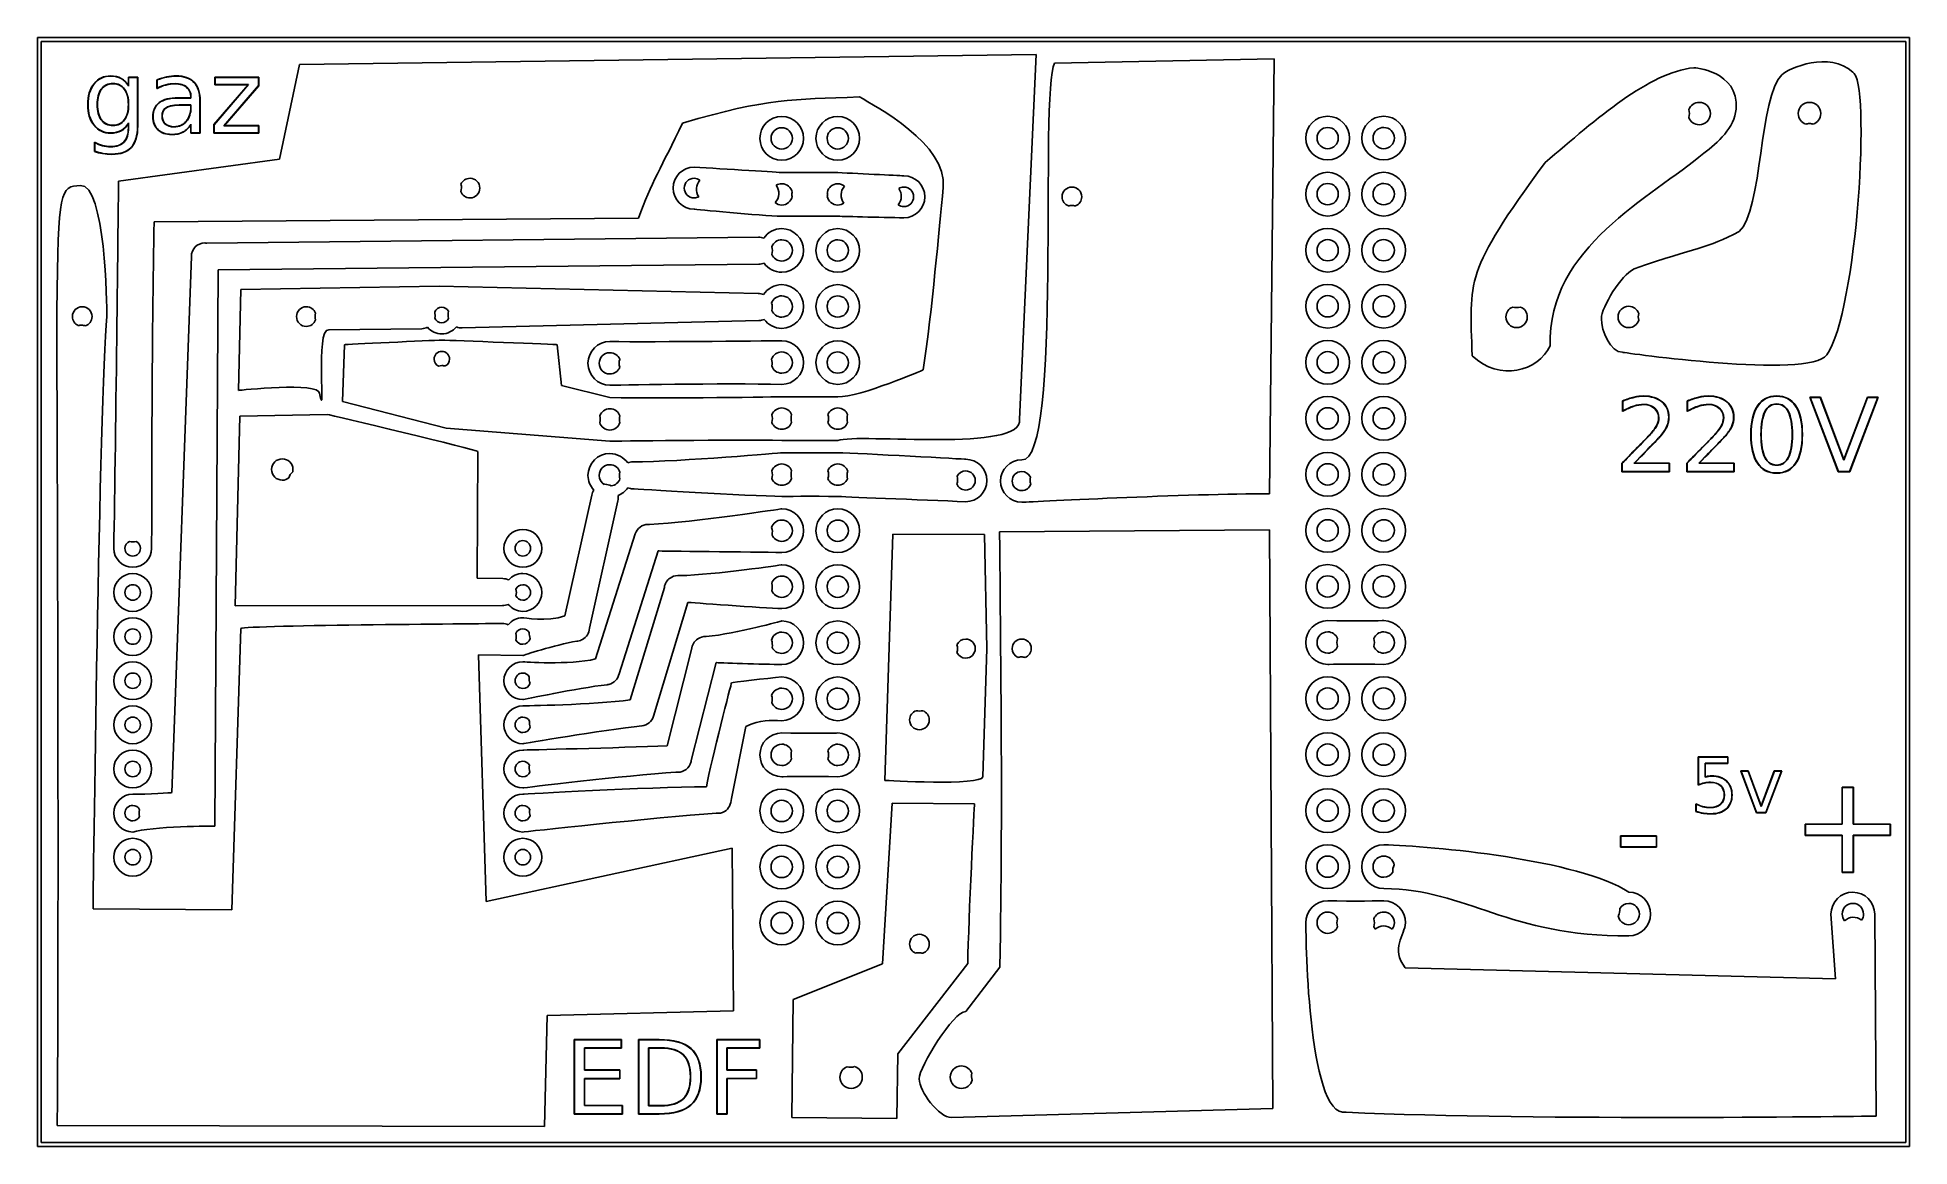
# Model space of a CAD drawing. Extents: x 0 to 67.9, y 0 to 40.2.
import ezdxf

# ---------------------------------------------------------------- set-up
doc = ezdxf.new("R2010")
doc.units = 0
doc.layers.get('0').update_dxf_attribs({"linetype": 'CONTINUOUS'})

msp = doc.modelspace()

# ---------------------------------------------------------------- linework, layer by layer
at = {"color": 7}
for p, q in [((0.010521, 40.22322), (0.010521, 0.010441)), ((67.917286, 40.22322), (0.010521, 40.22322)), ((0.151633, 40.082108), (67.776175, 40.082108)), ((0.151633, 0.151552), (0.151633, 40.082108)), ((67.776175, 40.082108), (67.776175, 0.151552)), ((67.917286, 40.152664), (67.917286, 40.22322)), ((67.917286, 0.010441), (67.917286, 40.152664)), ((36.242877, 39.605156), (9.512943, 39.240837)), ((35.630815, 26.382056), (36.242877, 39.605156)), ((44.872477, 39.451279), (36.902237, 39.287682)), ((44.700499, 23.681261), (44.872477, 39.451279)), ((2.66562, 38.829745), (2.66562, 38.829745)), ((2.66562, 38.820925), (2.66562, 38.820925)), ((3.64899, 38.78124), (3.308559, 38.78124)), ((3.308559, 38.78124), (3.308559, 38.480938)), ((3.317379, 38.453595), (3.317379, 38.772418)), ((3.317379, 38.772418), (3.640171, 38.772418)), ((3.640171, 38.772418), (3.640171, 37.008085)), ((3.64899, 37.008088), (3.64899, 38.78124)), ((5.036291, 38.829745), (5.036291, 38.829745)), ((5.036291, 38.820925), (5.036291, 38.820925)), ((6.450933, 38.781238), (6.450933, 38.776828)), ((8.03579, 38.781238), (6.450933, 38.781238)), ((6.450933, 38.776828), (6.450933, 38.507393)), ((6.459752, 38.772418), (8.02697, 38.772418)), ((6.459752, 38.516213), (6.459752, 38.772418)), ((8.02697, 38.772418), (8.02697, 38.475643)), ((8.03579, 38.472116), (8.03579, 38.781238)), ((9.512943, 39.240837), (8.786375, 35.810925)), ((60.092134, 39.126598), (60.092134, 39.126598)), ((63.279488, 38.864839), (63.279488, 38.864839)), ((2.746759, 38.552814), (2.746759, 38.552814)), ((2.746759, 38.543112), (2.746759, 38.543112)), ((3.309, 38.468147), (3.317379, 38.453595)), ((4.347932, 38.689515), (4.345286, 38.688192)), ((4.345286, 38.688192), (4.345286, 38.370692)), ((4.345286, 38.370692), (4.351901, 38.37466)), ((4.354106, 38.385243), (4.354106, 38.681136)), ((5.571192, 38.036875), (5.110375, 38.036875)), ((5.110375, 38.028055), (5.580011, 38.028055)), ((5.571192, 38.064656), (5.571192, 38.036875)), ((5.580011, 38.028055), (5.580011, 38.064656)), ((7.648616, 38.507393), (6.405513, 37.062325)), ((6.415214, 37.058797), (7.668018, 38.516213)), ((6.450933, 38.507393), (7.648616, 38.507393)), ((7.668018, 38.516213), (6.459752, 38.516213)), ((8.02697, 38.475643), (6.773725, 37.018227)), ((6.793569, 37.027488), (8.03579, 38.472116)), ((5.580011, 37.777142), (5.245754, 37.777142)), ((5.245754, 37.768323), (5.571192, 37.768323)), ((5.245754, 37.768323), (5.245754, 37.768323)), ((5.571192, 37.768323), (5.571192, 37.698649)), ((5.580011, 37.698649), (5.580011, 37.777142)), ((5.902803, 37.909875), (5.902803, 36.762463)), ((5.911623, 36.752761), (5.911623, 37.909875)), ((27.008656, 37.356455), (27.008656, 37.356455)), ((29.04066, 37.356455), (29.04066, 37.356455)), ((46.811433, 37.366597), (46.811433, 37.366597)), ((48.842996, 37.366597), (48.842996, 37.366597)), ((60.288473, 37.869746), (60.288452, 37.869746)), ((64.28896, 37.869746), (64.28896, 37.869746)), ((3.308559, 37.102453), (3.308559, 36.948554)), ((3.317378, 37.129793), (3.309, 37.115242)), ((3.317378, 36.948554), (3.317378, 37.129793)), ((5.571192, 37.053946), (5.571192, 36.752761)), ((5.571192, 36.752761), (5.911623, 36.752761)), ((5.580011, 37.080404), (5.571633, 37.066733)), ((5.580011, 36.762463), (5.580011, 37.080404)), ((5.902803, 36.762463), (5.580011, 36.762463)), ((6.405513, 37.062325), (6.405513, 36.752761)), ((6.405513, 36.752761), (8.03579, 36.752761)), ((6.415214, 36.762463), (6.415214, 37.058797)), ((8.02697, 36.762463), (6.415214, 36.762463)), ((6.773725, 37.018227), (8.02697, 37.018227)), ((8.03579, 37.027488), (6.793569, 37.027488)), ((8.02697, 37.018227), (8.02697, 36.762463)), ((8.03579, 36.752761), (8.03579, 37.027488)), ((27.008656, 36.950318), (27.008656, 36.950318)), ((29.040669, 36.950318), (29.04066, 36.950318)), ((46.811433, 36.959579), (46.811433, 36.959579)), ((48.842985, 36.959579), (48.842996, 36.959579)), ((2.085741, 36.422914), (2.078685, 36.426443)), ((2.078685, 36.426443), (2.078685, 36.093067)), ((2.078685, 36.093067), (2.081772, 36.092186)), ((2.087945, 36.099239), (2.087945, 36.41233)), ((8.786375, 35.810925), (2.952764, 35.008268)), ((23.82927, 35.523329), (23.829241, 35.523329)), ((29.04069, 35.324891), (27.008686, 35.324891)), ((46.811433, 35.334151), (46.811433, 35.334151)), ((48.842996, 35.334151), (48.842996, 35.334151)), ((1.569626, 34.855383), (1.569626, 34.855383)), ((15.700784, 35.116752), (15.700784, 35.116752)), ((23.829241, 35.116752), (23.829241, 35.116752)), ((27.008665, 34.918313), (27.008656, 34.918313)), ((29.040683, 34.918314), (29.04066, 34.918313)), ((31.437357, 34.800573), (31.437348, 34.800573)), ((37.533359, 34.800573), (37.533359, 34.800573)), ((46.811433, 34.928015), (46.811433, 34.928015)), ((48.842996, 34.928015), (48.842996, 34.928015)), ((4.245252, 33.53543), (21.815761, 33.667212)), ((27.008656, 33.740033), (29.04066, 33.740033)), ((27.008656, 33.292885), (27.008656, 33.292885)), ((29.04066, 33.292885), (29.04066, 33.292885)), ((46.811433, 33.302147), (46.811433, 33.302147)), ((48.842996, 33.302147), (48.842996, 33.302147)), ((26.165515, 32.978913), (6.154158, 32.766363)), ((27.008652, 32.886309), (27.008656, 32.886309)), ((29.040669, 32.886309), (29.04066, 32.886309)), ((46.811433, 32.896011), (46.811433, 32.896011)), ((48.842996, 32.896011), (48.842996, 32.896011)), ((5.595004, 32.283057), (4.883721, 12.843899)), ((6.565145, 31.794901), (26.176099, 32.003481)), ((6.442818, 11.629747), (6.565145, 31.794901)), ((27.008656, 31.260442), (27.008656, 31.260442)), ((29.04066, 31.260442), (29.04066, 31.260442)), ((46.811433, 31.270584), (46.811433, 31.270584)), ((48.842996, 31.270584), (48.842996, 31.270584)), ((7.391917, 31.079724), (7.308655, 27.427985)), ((14.580008, 31.207168), (7.391917, 31.079724)), ((26.158902, 30.935004), (14.580008, 31.207168)), ((27.008665, 30.854304), (27.008656, 30.854304)), ((29.040669, 30.854304), (29.04066, 30.854304)), ((46.811433, 30.863566), (46.811433, 30.863566)), ((48.842985, 30.863566), (48.842996, 30.863566)), ((1.635066, 30.45743), (1.635066, 30.45743)), ((9.762641, 30.45743), (9.762641, 30.45743)), ((14.678168, 30.441113), (14.678168, 30.441113)), ((15.421207, 29.6919), (26.183155, 29.959571)), ((53.521279, 30.449481), (53.521279, 30.449491)), ((57.728615, 30.476831), (57.728604, 30.476831)), ((10.575795, 29.623549), (13.952326, 29.664119)), ((27.008656, 29.228876), (27.008656, 29.228876)), ((29.04066, 29.228876), (29.04066, 29.228876)), ((46.811433, 29.238138), (46.811433, 29.238138)), ((48.842996, 29.238138), (48.842996, 29.238138)), ((11.144949, 29.084321), (11.077131, 27.026315)), ((14.678168, 28.84082), (14.678168, 28.84082)), ((19.018708, 27.606796), (18.865782, 29.084321)), ((20.772414, 28.794069), (20.772415, 28.794079)), ((21.130926, 28.552867), (21.130475, 28.552416)), ((27.008625, 28.821861), (27.008656, 28.821861)), ((29.040669, 28.821861), (29.04066, 28.821861)), ((46.811433, 28.832003), (46.811433, 28.832003)), ((48.842996, 28.832003), (48.842996, 28.832003)), ((20.772394, 27.168194), (19.018708, 27.606796)), ((46.811433, 27.206576), (46.811433, 27.206576)), ((48.842996, 27.206576), (48.842996, 27.206576)), ((58.270524, 27.22509), (58.27056, 27.225097)), ((58.270555, 27.216277), (58.27056, 27.216278)), ((60.621371, 27.22509), (60.621387, 27.225097)), ((60.62138, 27.216277), (60.621387, 27.216278)), ((63.096569, 27.225097), (63.096569, 27.225097)), ((63.096569, 27.216278), (63.096569, 27.216278)), ((64.296456, 27.17659), (65.327452, 24.47563)), ((64.686285, 27.17659), (64.296456, 27.17659)), ((64.309235, 27.167329), (64.680094, 27.167329)), ((65.334058, 24.48489), (64.309235, 27.167329)), ((64.680094, 27.167329), (65.536023, 24.89279)), ((65.536039, 24.918367), (64.686285, 27.17659)), ((65.536023, 24.89279), (66.393717, 27.167329)), ((66.387117, 27.17659), (65.536039, 24.918367)), ((66.76281, 27.167329), (65.740195, 24.48489)), ((65.746824, 24.47563), (66.776056, 27.17659)), ((66.776056, 27.17659), (66.387117, 27.17659)), ((66.393717, 27.167329), (66.76281, 27.167329)), ((7.346285, 26.488999), (7.183043, 19.614692)), ((10.531335, 26.553912), (7.346285, 26.488999)), ((11.077131, 27.026315), (14.841334, 26.05299)), ((20.772416, 26.762073), (20.772406, 26.762073)), ((27.008625, 26.790295), (27.008647, 26.790295)), ((29.040662, 26.790284), (29.040651, 26.790295)), ((29.398722, 26.54776), (29.398722, 26.547308)), ((46.811424, 26.799556), (46.811424, 26.799556)), ((48.842976, 26.799556), (48.842987, 26.799556)), ((57.507675, 27.046503), (57.505034, 27.045622)), ((57.505034, 27.045622), (57.505034, 26.666826)), ((57.505034, 26.666826), (57.511649, 26.670796)), ((57.514286, 26.681818), (57.514286, 27.039006)), ((59.858503, 27.046503), (59.855861, 27.045622)), ((59.855861, 27.045622), (59.855861, 26.666826)), ((59.855861, 26.666826), (59.862477, 26.670796)), ((59.865112, 26.681818), (59.865112, 27.039006)), ((63.09656, 26.9367), (63.09656, 26.9367)), ((63.09656, 26.927439), (63.09656, 26.927439)), ((14.841334, 26.05299), (20.772422, 25.583794)), ((15.958312, 20.620642), (15.9787, 25.205079)), ((27.008663, 25.611576), (29.040667, 25.611576)), ((46.811424, 25.174129), (46.811424, 25.174129)), ((48.842987, 25.174129), (48.842987, 25.174129)), ((8.891719, 24.944384), (8.891719, 24.944384)), ((20.772424, 24.72962), (20.772415, 24.72963)), ((27.008634, 24.758293), (27.008656, 24.758293)), ((29.040656, 24.758293), (29.04066, 24.758293)), ((33.681461, 24.506497), (33.681461, 24.506497)), ((35.713011, 24.486213), (35.713023, 24.486213)), ((46.811433, 24.767994), (46.811433, 24.767994)), ((48.842996, 24.767994), (48.842996, 24.767994)), ((57.488279, 24.790045), (57.486473, 24.788713)), ((57.486473, 24.788713), (57.486473, 24.475622)), ((57.486473, 24.475622), (59.205388, 24.475622)), ((57.496206, 24.48489), (57.496206, 24.784752)), ((59.196158, 24.48489), (57.496206, 24.48489)), ((57.9266, 24.790044), (57.919104, 24.782106)), ((57.919104, 24.782106), (57.929242, 24.782106)), ((57.929242, 24.782106), (59.196158, 24.782106)), ((59.205388, 24.791359), (57.940235, 24.791359)), ((59.196158, 24.782106), (59.196158, 24.48489)), ((59.205388, 24.475622), (59.205388, 24.791359)), ((59.839106, 24.790045), (59.838203, 24.788713)), ((59.838203, 24.788713), (59.838203, 24.475622)), ((59.838203, 24.475622), (61.556233, 24.475622)), ((59.847031, 24.48489), (59.847031, 24.784752)), ((61.546983, 24.48489), (59.847031, 24.48489)), ((60.277428, 24.790044), (60.269932, 24.782106)), ((60.269932, 24.782106), (60.28095, 24.782106)), ((60.28095, 24.782106), (61.546983, 24.782106)), ((61.556233, 24.791359), (60.291083, 24.791359)), ((61.546983, 24.782106), (61.546983, 24.48489)), ((61.556233, 24.475622), (61.556233, 24.791359)), ((62.669257, 24.990686), (62.669257, 24.989805)), ((65.327452, 24.47563), (65.330545, 24.47563)), ((65.330545, 24.47563), (65.746824, 24.47563)), ((65.740195, 24.48489), (65.334058, 24.48489)), ((20.11449, 23.632979), (19.135088, 19.248383)), ((20.035114, 18.80299), (21.065668, 23.419978)), ((27.008656, 23.132866), (27.008656, 23.132866)), ((29.04066, 23.132866), (29.04066, 23.132866)), ((46.811433, 23.142127), (46.811433, 23.142127)), ((48.842996, 23.142127), (48.842996, 23.142127)), ((27.008647, 22.726289), (27.008656, 22.726289)), ((29.040669, 22.726289), (29.04066, 22.726289)), ((46.811433, 22.73599), (46.811433, 22.73599)), ((48.842996, 22.73599), (48.842996, 22.73599)), ((3.350451, 21.953704), (3.350451, 21.953704)), ((17.616812, 22.38674), (17.616812, 22.38674)), ((17.616812, 21.979721), (17.616812, 21.979721)), ((21.693158, 22.220032), (20.253822, 17.689916)), ((21.69449, 22.223561), (21.693158, 22.220032)), ((21.69449, 22.224464), (21.69449, 22.224013)), ((21.69449, 22.224013), (21.69449, 22.223561)), ((31.035469, 22.215421), (30.749435, 13.287549)), ((34.368574, 22.203954), (31.035469, 22.215421)), ((34.450516, 18.065197), (34.368574, 22.203954)), ((44.694712, 22.367127), (34.911695, 22.301667)), ((44.822695, 1.387713), (44.694712, 22.367127)), ((21.107545, 17.155536), (22.521314, 21.604012)), ((27.008654, 21.100429), (27.008656, 21.100421)), ((29.04066, 21.100421), (29.04066, 21.100421)), ((46.811433, 21.110563), (46.811433, 21.110563)), ((48.842996, 21.110563), (48.842996, 21.110563)), ((3.466427, 20.786448), (3.466427, 20.786448)), ((3.466427, 20.380312), (3.466427, 20.380312)), ((16.89493, 20.601677), (15.958312, 20.620642)), ((17.616812, 20.380312), (17.616812, 20.380312)), ((27.008668, 20.694284), (27.008656, 20.694284)), ((29.040669, 20.694284), (29.04066, 20.694284)), ((46.811433, 20.703545), (46.811433, 20.703545)), ((48.842985, 20.703545), (48.842996, 20.703545)), ((22.751942, 20.285943), (21.514132, 16.20165)), ((22.354183, 15.609434), (23.606106, 19.741791)), ((3.466427, 19.186157), (3.466427, 19.186157)), ((7.183043, 19.614692), (16.875968, 19.626686)), ((27.008647, 19.068867), (27.008656, 19.068857)), ((29.04066, 19.068857), (29.04066, 19.068857)), ((46.811444, 19.078118), (46.811433, 19.078118)), ((3.466427, 18.780021), (3.466427, 18.780021)), ((7.386661, 18.792764), (7.065891, 8.592565)), ((17.616812, 18.780021), (17.616812, 18.780021)), ((19.77361, 18.390671), (19.775822, 18.392003)), ((27.008656, 18.66184), (27.008656, 18.66184)), ((29.040669, 18.66184), (29.04066, 18.66184)), ((33.681418, 18.410486), (33.681461, 18.410486)), ((35.708173, 18.410034), (35.717881, 18.410034)), ((35.70818, 18.410032), (35.708173, 18.410034)), ((46.811433, 18.671982), (46.811433, 18.671982)), ((48.842996, 18.671982), (48.842996, 18.671982)), ((16.287632, 8.899623), (16.008819, 17.838311)), ((16.008819, 17.838311), (17.616811, 17.81388)), ((23.73795, 18.031257), (22.856003, 14.54272)), ((34.302065, 13.418428), (34.450516, 18.065197)), ((3.466427, 17.586748), (3.466427, 17.586748)), ((3.466427, 17.179728), (3.466427, 17.179728)), ((17.616812, 17.179728), (17.616812, 17.179728)), ((23.726044, 14.005614), (24.623865, 17.556329)), ((27.008677, 17.036413), (27.008656, 17.036418)), ((29.04066, 17.036418), (29.04066, 17.036418)), ((46.811433, 17.046555), (46.811433, 17.046555)), ((48.842996, 17.046555), (48.842996, 17.046555)), ((20.726104, 16.763879), (20.730073, 16.764782)), ((27.008665, 16.630286), (27.008656, 16.630286)), ((29.040669, 16.630286), (29.04066, 16.630286)), ((46.811433, 16.639542), (46.811433, 16.639542)), ((48.842985, 16.639542), (48.842996, 16.639542)), ((3.466427, 15.986465), (3.466427, 15.986465)), ((31.883172, 15.814045), (31.883172, 15.814045)), ((3.466427, 15.580329), (3.466427, 15.580329)), ((17.616812, 15.580329), (17.616812, 15.580329)), ((21.938348, 15.265905), (21.940109, 15.266357)), ((25.190094, 12.626675), (25.705417, 15.234157)), ((27.008656, 15.004863), (27.008656, 15.004863)), ((46.811433, 15.01412), (46.811433, 15.01412)), ((48.842996, 15.01412), (48.842996, 15.01412)), ((3.466427, 14.386158), (3.466427, 14.386158)), ((27.008656, 14.598266), (27.008656, 14.598266)), ((29.04066, 14.598266), (29.04066, 14.598266)), ((46.811433, 14.607974), (46.811433, 14.607974)), ((48.842985, 14.607974), (48.842996, 14.607974)), ((3.466423, 13.980015), (3.466423, 13.980015)), ((17.616807, 13.980015), (17.616807, 13.980015)), ((60.247882, 14.134804), (60.247882, 14.130401)), ((61.329597, 14.134766), (60.247882, 14.134804)), ((60.247882, 14.130401), (60.247882, 13.109547)), ((60.257139, 14.125976), (61.320324, 14.125976)), ((60.257162, 13.122812), (60.257139, 14.125976)), ((61.320324, 13.90505), (60.497909, 13.90505)), ((60.497909, 13.90505), (60.497909, 13.399695)), ((60.507182, 13.411128), (60.507182, 13.896199)), ((60.507182, 13.896199), (61.329597, 13.896199)), ((61.320324, 14.125976), (61.320324, 13.90505)), ((61.329597, 13.896199), (61.329597, 14.134766)), ((61.793047, 13.630323), (61.795305, 13.624588)), ((62.066503, 13.630321), (61.793047, 13.630323)), ((61.795305, 13.624588), (62.36416, 12.107641)), ((61.805398, 13.621495), (62.059838, 13.621495)), ((62.370726, 12.116453), (61.805398, 13.621495)), ((62.059838, 13.621495), (62.536531, 12.342231)), ((62.53658, 12.367814), (62.066503, 13.630321)), ((62.536531, 12.342231), (63.012783, 13.621495)), ((63.006657, 13.630321), (62.53658, 12.367814)), ((63.266783, 13.621495), (62.702338, 12.116453)), ((62.70856, 12.107641), (63.279621, 13.630321)), ((63.279621, 13.630321), (63.006657, 13.630321)), ((63.012783, 13.621495), (63.266783, 13.621495)), ((27.008663, 12.972818), (27.008663, 12.972818)), ((29.040667, 12.972818), (29.040667, 12.972818)), ((46.81144, 12.982075), (46.81144, 12.982075)), ((48.843003, 12.982075), (48.843003, 12.982075)), ((60.247882, 13.109547), (60.254498, 13.112189)), ((60.497909, 13.399695), (60.504095, 13.401953)), ((60.622277, 13.431058), (60.622728, 13.431058)), ((65.468561, 13.041615), (65.468561, 11.70282)), ((65.876459, 13.041615), (65.468561, 13.041615)), ((65.477389, 13.032787), (65.87206, 13.032787)), ((65.477389, 11.693992), (65.477389, 13.032787)), ((65.87206, 13.032787), (65.87206, 11.693992)), ((65.881313, 13.041615), (65.876459, 13.041615)), ((65.881313, 11.70282), (65.881313, 13.041615)), ((3.466427, 12.37973), (3.466427, 12.37973)), ((17.616812, 12.37973), (17.616812, 12.37973)), ((27.008656, 12.566262), (27.008656, 12.566262)), ((29.040669, 12.566262), (29.04066, 12.566262)), ((31.011196, 12.456057), (30.660375, 6.636492)), ((33.997813, 12.432736), (31.011196, 12.456057)), ((46.811433, 12.57597), (46.811433, 12.57597)), ((48.842985, 12.57597), (48.842996, 12.57597)), ((60.169391, 12.4375), (60.162775, 12.441022)), ((60.162775, 12.441022), (60.162775, 12.156154)), ((60.171612, 12.162812), (60.171612, 12.426514)), ((60.162775, 12.156154), (60.165868, 12.154799)), ((62.36416, 12.107641), (62.70856, 12.107641)), ((62.702338, 12.116453), (62.370726, 12.116453)), ((65.468561, 11.70282), (64.128886, 11.70282)), ((64.128886, 11.70282), (64.128886, 11.285219)), ((64.138154, 11.294471), (64.138154, 11.693992)), ((64.138154, 11.693992), (65.477389, 11.693992)), ((65.87206, 11.693992), (67.210855, 11.693992)), ((67.220105, 11.70282), (65.881313, 11.70282)), ((67.210855, 11.693992), (67.210855, 11.294471)), ((67.220105, 11.285219), (67.220105, 11.70282)), ((3.466427, 11.186463), (3.466427, 11.186463)), ((17.616812, 11.186463), (17.616812, 11.186463)), ((27.008656, 10.940406), (27.008656, 10.940406)), ((29.04066, 10.940406), (29.04066, 10.940406)), ((46.811433, 10.950543), (46.811433, 10.950543)), ((48.842996, 10.950557), (48.842996, 10.950543)), ((58.7424, 11.273336), (57.437562, 11.273329)), ((57.437562, 11.273329), (57.437562, 11.268926)), ((57.437562, 11.268926), (57.437562, 10.869845)), ((57.437562, 10.869845), (58.7424, 10.869845)), ((57.44639, 11.264072), (58.73359, 11.264072)), ((57.44639, 10.878662), (57.44639, 11.264072)), ((58.73359, 10.878662), (57.44639, 10.878662)), ((58.73359, 11.264072), (58.73359, 10.878662)), ((58.7424, 10.869845), (58.7424, 11.273336)), ((64.128886, 11.285219), (65.468561, 11.285219)), ((65.477389, 11.294471), (64.138154, 11.294471)), ((65.468561, 11.285219), (65.468561, 9.945983)), ((65.477389, 9.955676), (65.477389, 11.294471)), ((67.210855, 11.294471), (65.87206, 11.294471)), ((65.87206, 11.294471), (65.87206, 9.955676)), ((65.881313, 9.945983), (65.881313, 11.285219)), ((65.881313, 11.285219), (67.220105, 11.285219)), ((3.466427, 10.780333), (3.466427, 10.780333)), ((25.204474, 10.823915), (16.287632, 8.899623)), ((17.616812, 10.780333), (17.616812, 10.780333)), ((25.254249, 4.928171), (25.204474, 10.823915)), ((27.008656, 10.534273), (27.008656, 10.534273)), ((29.040669, 10.534273), (29.04066, 10.534273)), ((46.811433, 10.54353), (46.811433, 10.54353)), ((48.842985, 10.54353), (48.842996, 10.54353)), ((65.468561, 9.945983), (65.881313, 9.945983)), ((65.87206, 9.955676), (65.477389, 9.955676)), ((27.008656, 8.908837), (27.008656, 8.908837)), ((29.04066, 8.908837), (29.04066, 8.908837)), ((65.860207, 9.23151), (65.860146, 9.231639)), ((7.065891, 8.592565), (2.027267, 8.633392)), ((27.008656, 8.501825), (27.008656, 8.501825)), ((29.040669, 8.501825), (29.04066, 8.501825)), ((46.811433, 8.511962), (46.811433, 8.511962)), ((48.842996, 8.511962), (48.842996, 8.511962)), ((57.732131, 8.825493), (57.732131, 8.825493)), ((65.067719, 8.439209), (65.225766, 6.096663)), ((65.860146, 8.825493), (65.860146, 8.825493)), ((66.710571, 1.11341), (66.652637, 8.439081)), ((32.001793, 7.707185), (32.001793, 7.707191)), ((30.660375, 6.636492), (27.417216, 5.343433)), ((31.220181, 3.371583), (33.755641, 6.642794)), ((34.922262, 6.512987), (33.687183, 4.909456)), ((65.225766, 6.096663), (49.626515, 6.488337)), ((18.402919, 0.741865), (18.498302, 4.758394)), ((18.498302, 4.758394), (25.254249, 4.928171)), ((27.417216, 5.343433), (27.369809, 1.0586)), ((21.195749, 3.890137), (19.484774, 3.890128)), ((19.484774, 3.890128), (19.484774, 3.884845)), ((19.484774, 3.884845), (19.484774, 1.189177)), ((19.494475, 3.88042), (21.18693, 3.88042)), ((19.494475, 1.19798), (19.494475, 3.88042)), ((21.18693, 3.583645), (19.849459, 3.583645)), ((19.849459, 3.583645), (19.849459, 2.777545)), ((19.858278, 2.78638), (19.858278, 3.57396)), ((19.858278, 3.57396), (21.195749, 3.57396)), ((21.18693, 3.88042), (21.18693, 3.583645)), ((21.195749, 3.57396), (21.195749, 3.890137)), ((22.567176, 3.890137), (21.814435, 3.890128)), ((21.814435, 3.890128), (21.814435, 3.884845)), ((21.814435, 3.884845), (21.814435, 1.189177)), ((21.823695, 3.88042), (22.567176, 3.88042)), ((21.823695, 1.19798), (21.823695, 3.88042)), ((22.178678, 3.590699), (22.178678, 3.585845)), ((22.623179, 3.590694), (22.178678, 3.590699)), ((22.178678, 3.585845), (22.178678, 1.488134)), ((22.187497, 3.581442), (22.623179, 3.581442)), ((22.187497, 1.496962), (22.187497, 3.581442)), ((26.211817, 3.890137), (24.656065, 3.890128)), ((24.656065, 3.890128), (24.656065, 3.884845)), ((24.656065, 3.884845), (24.656065, 1.189177)), ((24.664884, 3.88042), (26.202558, 3.88042)), ((24.664884, 1.19798), (24.664884, 3.88042)), ((26.202558, 3.583645), (25.020309, 3.583645)), ((25.020309, 3.583645), (25.020309, 2.781074)), ((25.029128, 2.789909), (25.029128, 3.57396)), ((25.029128, 3.57396), (26.211817, 3.57396)), ((26.202558, 3.88042), (26.202558, 3.583645)), ((26.211817, 3.57396), (26.211817, 3.890137)), ((19.849459, 2.777545), (21.131367, 2.777545)), ((21.140187, 2.78638), (19.858278, 2.78638)), ((21.131367, 2.777545), (21.131367, 2.479888)), ((21.140187, 2.470645), (21.140187, 2.78638)), ((25.020309, 2.781074), (26.087463, 2.781074)), ((26.096282, 2.789909), (25.029128, 2.789909)), ((26.087463, 2.781074), (26.087463, 2.483417)), ((26.096282, 2.474614), (26.096282, 2.789909)), ((29.378004, 2.904981), (29.378456, 2.904981)), ((29.652743, 2.910264), (29.652731, 2.910271)), ((31.187461, 1.025881), (31.220181, 3.371583)), ((33.523599, 2.932329), (33.523593, 2.932329)), ((21.131367, 2.479888), (19.849459, 2.479888)), ((19.849459, 2.479888), (19.849459, 1.495637)), ((19.858278, 1.504472), (19.858278, 2.470645)), ((19.858278, 2.470645), (21.140187, 2.470645)), ((26.087463, 2.483417), (25.020309, 2.483417)), ((25.020309, 2.483417), (25.020309, 1.19798)), ((25.029128, 1.189177), (25.029128, 2.474614)), ((25.029128, 2.474614), (26.096282, 2.474614)), ((19.849459, 1.495637), (21.219562, 1.495637)), ((21.228381, 1.504472), (19.858278, 1.504472)), ((21.219562, 1.495637), (21.219562, 1.19798)), ((21.228381, 1.189177), (21.228381, 1.504472)), ((22.178678, 1.488134), (22.623179, 1.488134)), ((22.623179, 1.496962), (22.187497, 1.496962)), ((33.163666, 1.058641), (44.822695, 1.387713)), ((0.727283, 0.768462), (18.402919, 0.741865)), ((19.484774, 1.189177), (21.228381, 1.189177)), ((21.219562, 1.19798), (19.494475, 1.19798)), ((21.814435, 1.189177), (22.567176, 1.189177)), ((22.567176, 1.19798), (21.823695, 1.19798)), ((24.656065, 1.189177), (25.029128, 1.189177)), ((25.020309, 1.19798), (24.664884, 1.19798)), ((27.369809, 1.0586), (31.187461, 1.025881)), ((0.010521, 0.010441), (67.917286, 0.010441)), ((67.776175, 0.151552), (0.151633, 0.151552))]:
    msp.add_line(p, q, dxfattribs=at)
for points in [[(65.853705, 38.962997), (65.013548, 39.738532), (63.544741, 39.119516), (63.279488, 38.864839)], [(2.66562, 38.829745), (2.416877, 38.829745), (2.215886, 38.734956), (2.063692, 38.545317)], [(2.070747, 38.540026), (2.221438, 38.727792), (2.41917, 38.820926), (2.66562, 38.820925)], [(3.051913, 38.741109), (2.944165, 38.800431), (2.815254, 38.829745), (2.66562, 38.829745)], [(2.66562, 38.820925), (2.814064, 38.820925), (2.941308, 38.79208), (3.047503, 38.733613)], [(3.047503, 38.733613), (3.153705, 38.675142), (3.240837, 38.586536), (3.309, 38.468147)], [(3.308559, 38.480938), (3.240667, 38.595013), (3.15631, 38.683632), (3.051913, 38.741109)], [(4.702034, 38.794026), (4.58757, 38.771133), (4.469541, 38.736473), (4.347932, 38.689515)], [(4.354106, 38.681136), (4.47431, 38.727392), (4.591203, 38.762599), (4.704239, 38.785207)], [(5.036291, 38.829745), (4.927784, 38.829745), (4.816498, 38.818124), (4.702034, 38.794026)], [(4.704239, 38.785207), (4.81814, 38.809186), (4.928453, 38.820925), (5.036291, 38.820925)], [(5.694223, 38.601762), (5.548952, 38.754307), (5.32914, 38.829745), (5.036291, 38.829745)], [(5.036291, 38.820925), (5.327579, 38.820925), (5.544427, 38.745487), (5.687609, 38.595147)], [(36.902237, 39.287682), (36.340356, 38.250485), (37.208286, 24.793644), (35.713025, 24.909547)], [(60.092134, 39.126598), (58.456321, 38.950002), (56.606721, 37.306428), (54.693896, 35.684747)], [(61.624696, 37.62721), (61.729967, 39.026622), (60.092134, 39.126598), (60.092134, 39.126598)], [(63.279488, 38.864839), (62.465266, 38.083085), (62.586396, 33.96391), (61.741656, 33.182156)], [(64.911209, 28.712246), (66.026136, 30.27779), (66.525901, 38.700516), (65.853705, 38.962997)], [(2.063692, 38.545317), (1.911488, 38.355666), (1.835709, 38.104042), (1.835709, 37.790812)], [(1.844528, 37.790813), (1.844528, 38.102584), (1.920066, 38.352273), (2.070747, 38.540026)], [(2.326512, 38.352612), (2.22717, 38.219349), (2.177904, 38.031814), (2.177904, 37.790812)], [(2.187164, 37.790812), (2.187164, 38.03058), (2.236234, 38.215719), (2.334009, 38.346879)], [(2.746759, 38.552814), (2.567756, 38.552814), (2.427049, 38.485854), (2.326512, 38.352612)], [(2.334009, 38.346879), (2.432991, 38.478061), (2.569993, 38.543112), (2.746759, 38.543112)], [(3.166566, 38.352612), (3.067224, 38.485874), (2.926957, 38.552814), (2.746759, 38.552814)], [(2.746759, 38.543112), (2.924735, 38.543112), (3.061735, 38.47804), (3.15951, 38.346879)], [(3.15951, 38.346879), (3.258477, 38.215718), (3.308559, 38.030572), (3.308559, 37.790812)], [(3.317378, 37.790812), (3.317378, 38.031822), (3.267118, 38.21935), (3.166566, 38.352612)], [(4.351901, 38.37466), (4.452539, 38.429771), (4.556872, 38.471024), (4.665874, 38.498574)], [(4.663669, 38.507393), (4.556232, 38.480238), (4.453434, 38.43897), (4.354106, 38.385243)], [(5.110375, 38.036875), (4.808116, 38.036875), (4.580212, 37.979379), (4.426426, 37.863132)], [(4.431717, 37.856075), (4.58322, 37.970597), (4.809267, 38.028055), (5.110375, 38.028055)], [(5.002336, 38.548844), (4.886591, 38.548844), (4.77341, 38.535129), (4.663669, 38.507393)], [(4.665874, 38.498574), (4.774884, 38.526126), (4.887312, 38.540025), (5.002337, 38.540025)], [(5.427434, 38.421403), (5.326643, 38.506408), (5.184525, 38.548844), (5.002336, 38.548844)], [(5.002337, 38.540025), (5.18313, 38.540025), (5.322533, 38.498054), (5.421261, 38.414789)], [(5.421261, 38.414789), (5.521173, 38.332719), (5.571192, 38.216305), (5.571192, 38.064656)], [(5.580011, 38.064656), (5.580011, 38.218296), (5.529446, 38.337608), (5.427434, 38.421403)], [(5.687609, 38.595147), (5.830786, 38.44481), (5.902803, 38.216862), (5.902803, 37.909875)], [(5.911623, 37.909875), (5.911623, 38.218273), (5.839508, 38.449213), (5.694223, 38.601762)], [(23.408417, 37.119389), (26.572658, 38.044228), (27.342417, 37.96002), (29.832934, 38.069497)], [(29.832934, 38.069497), (30.39164, 37.728445), (33.034334, 36.355395), (32.868163, 34.778508)], [(1.835709, 37.790812), (1.835709, 37.478781), (1.911491, 37.227719), (2.063692, 37.038071)], [(2.070747, 37.043364), (1.920064, 37.231119), (1.844528, 37.480247), (1.844528, 37.790813)], [(2.177904, 37.790812), (2.177904, 37.551009), (2.227174, 37.364034), (2.326512, 37.230776)], [(2.334009, 37.236509), (2.23623, 37.367675), (2.187164, 37.552249), (2.187164, 37.790812)], [(3.308559, 37.790812), (3.308559, 37.552257), (3.258481, 37.367676), (3.15951, 37.236509)], [(3.166566, 37.230776), (3.267114, 37.364033), (3.317378, 37.551001), (3.317378, 37.790812)], [(4.426426, 37.863132), (4.273847, 37.746881), (4.197561, 37.573597), (4.197561, 37.345429)], [(4.20638, 37.345429), (4.20638, 37.571589), (4.281411, 37.741556), (4.431717, 37.856075)], [(4.6866, 37.684538), (4.581864, 37.622427), (4.528731, 37.515926), (4.528731, 37.367037)], [(4.528731, 37.367037), (4.528731, 37.248265), (4.567728, 37.153171), (4.645589, 37.082609)], [(4.537992, 37.367038), (4.537992, 37.513822), (4.589014, 37.616115), (4.69101, 37.676601)], [(4.651763, 37.089225), (4.575777, 37.158087), (4.537992, 37.250232), (4.537992, 37.367038)], [(5.245754, 37.777142), (4.97738, 37.777142), (4.791438, 37.746709), (4.6866, 37.684538)], [(4.69101, 37.676601), (4.792902, 37.737026), (4.978068, 37.768323), (5.245754, 37.768323)], [(5.571192, 37.698649), (5.571192, 37.483081), (5.515486, 37.310582), (5.404504, 37.180506)], [(5.411119, 37.174773), (5.523694, 37.306716), (5.580011, 37.481525), (5.580011, 37.698649)], [(27.008656, 37.356455), (26.573388, 37.356455), (26.216227, 36.999735), (26.216227, 36.564467)], [(27.801086, 36.564467), (27.801086, 36.999735), (27.443925, 37.356455), (27.008656, 37.356455)], [(29.04066, 37.356455), (28.605391, 37.356455), (28.248231, 36.999735), (28.248231, 36.564467)], [(29.83309, 36.564467), (29.83309, 36.999735), (29.475929, 37.356455), (29.04066, 37.356455)], [(46.811433, 37.366597), (46.376166, 37.366597), (46.018565, 37.008995), (46.018565, 36.573727)], [(47.603862, 36.573727), (47.603862, 37.008995), (47.246699, 37.366597), (46.811433, 37.366597)], [(48.842996, 37.366597), (48.407728, 37.366597), (48.051009, 37.008995), (48.051009, 36.573727)], [(49.635866, 36.573727), (49.635866, 37.008995), (49.278263, 37.366597), (48.842996, 37.366597)], [(59.909215, 37.320294), (59.938575, 37.414139), (59.938882, 37.514667), (59.910118, 37.60869)], [(59.910118, 37.60869), (59.967929, 37.761914), (60.113276, 37.869746), (60.288473, 37.869746)], [(60.288452, 37.869746), (60.515308, 37.869746), (60.695029, 37.690465), (60.695029, 37.46361)], [(60.695029, 37.46361), (60.695029, 37.236755), (60.515308, 37.056592), (60.288452, 37.056592)], [(60.452065, 36.028779), (60.963997, 36.388697), (61.575126, 36.96826), (61.624696, 37.62721)], [(63.881943, 37.46361), (63.881943, 37.690465), (64.062105, 37.869746), (64.28896, 37.869746)], [(64.15755, 37.079963), (63.996656, 37.134017), (63.881943, 37.283061), (63.881943, 37.46361)], [(64.28896, 37.869746), (64.515815, 37.869746), (64.695097, 37.690465), (64.695097, 37.46361)], [(64.695097, 37.46361), (64.695097, 37.284987), (64.583257, 37.136799), (64.425222, 37.081286)], [(2.063692, 37.038071), (2.215886, 36.848432), (2.416877, 36.752761), (2.66562, 36.752761)], [(2.66562, 36.762464), (2.41917, 36.762464), (2.221438, 36.855598), (2.070747, 37.043364)], [(2.326512, 37.230776), (2.427049, 37.097535), (2.567756, 37.030575), (2.746759, 37.030575)], [(2.746759, 37.040276), (2.569993, 37.040276), (2.432991, 37.105327), (2.334009, 37.236509)], [(3.047503, 36.849776), (2.941307, 36.791309), (2.814064, 36.762464), (2.66562, 36.762464)], [(2.66562, 36.752761), (2.815254, 36.752761), (2.944165, 36.782957), (3.051913, 36.842279)], [(3.15951, 37.236509), (3.061735, 37.105348), (2.924735, 37.040276), (2.746759, 37.040276)], [(2.746759, 37.030575), (2.926957, 37.030575), (3.067224, 37.097514), (3.166566, 37.230776)], [(3.309, 37.115242), (3.240837, 36.996853), (3.153705, 36.908247), (3.047503, 36.849776)], [(3.051913, 36.842279), (3.15631, 36.899756), (3.240666, 36.988373), (3.308559, 37.102453)], [(3.308559, 36.948554), (3.308559, 36.719695), (3.25472, 36.550225), (3.147604, 36.438348)], [(3.154218, 36.432174), (3.263448, 36.546258), (3.317378, 36.718277), (3.317378, 36.948554)], [(3.640171, 37.008085), (3.640171, 36.665003), (3.564233, 36.41113), (3.412629, 36.245201)], [(3.419243, 36.23903), (3.572928, 36.407237), (3.64899, 36.663669), (3.64899, 37.008088)], [(4.197561, 37.345429), (4.197561, 37.149779), (4.258264, 36.992808), (4.380565, 36.875352)], [(4.387179, 36.881966), (4.266691, 36.997683), (4.20638, 37.151655), (4.20638, 37.345429)], [(4.380565, 36.875352), (4.504083, 36.759099), (4.66997, 36.701168), (4.877541, 36.701168)], [(4.877541, 36.709986), (4.67165, 36.709986), (4.508853, 36.767449), (4.387179, 36.881966)], [(4.645589, 37.082609), (4.724672, 37.01326), (4.832431, 36.97854), (4.966618, 36.97854)], [(4.966618, 36.987801), (4.833977, 36.987801), (4.72893, 37.021555), (4.651763, 37.089225)], [(5.290733, 36.795976), (5.178537, 36.738685), (5.040472, 36.709986), (4.877541, 36.709986)], [(4.877541, 36.701168), (5.041534, 36.701168), (5.180494, 36.729945), (5.294261, 36.788039)], [(5.404504, 37.180506), (5.294728, 37.051639), (5.14945, 36.987801), (4.966618, 36.987801)], [(4.966618, 36.97854), (5.151575, 36.97854), (5.29974, 37.044024), (5.411119, 37.174773)], [(5.571633, 37.066733), (5.496269, 36.944716), (5.402941, 36.854468), (5.290733, 36.795976)], [(5.294261, 36.788039), (5.404757, 36.845638), (5.496241, 36.936066), (5.571192, 37.053946)], [(21.815761, 33.667212), (22.259394, 34.959724), (22.662155, 35.535683), (23.408417, 37.119389)], [(26.622806, 36.564466), (26.622806, 36.780099), (26.793022, 36.950318), (27.008656, 36.950318)], [(27.008656, 36.950318), (27.224288, 36.950318), (27.394949, 36.780099), (27.394949, 36.564466)], [(28.662315, 36.642959), (28.697949, 36.819997), (28.851991, 36.950318), (29.040669, 36.950318)], [(29.04066, 36.950318), (29.256292, 36.950318), (29.426511, 36.780099), (29.426511, 36.564466)], [(46.425142, 36.573727), (46.425142, 36.789361), (46.595799, 36.959579), (46.811433, 36.959579)], [(46.811433, 36.959579), (47.027067, 36.959579), (47.197285, 36.789361), (47.197285, 36.573727)], [(48.465071, 36.652221), (48.500599, 36.829259), (48.654305, 36.959579), (48.842985, 36.959579)], [(48.842996, 36.959579), (49.058628, 36.959579), (49.22973, 36.789361), (49.22973, 36.573727)], [(60.288452, 37.056592), (60.112296, 37.056592), (59.96636, 37.165576), (59.909215, 37.320294)], [(64.283228, 37.099807), (64.240648, 37.098701), (64.198396, 37.092038), (64.15755, 37.079963)], [(64.425222, 37.081286), (64.379059, 37.094413), (64.331212, 37.100654), (64.283228, 37.099807)], [(2.081772, 36.092186), (2.179235, 36.056089), (2.279936, 36.028806), (2.383397, 36.011929)], [(2.372814, 36.306056), (2.278249, 36.331194), (2.18282, 36.370179), (2.085741, 36.422914)], [(2.087945, 36.41233), (2.183288, 36.361131), (2.277457, 36.321998), (2.370609, 36.297236)], [(2.385161, 36.020746), (2.283232, 36.037339), (2.184007, 36.063898), (2.087945, 36.099239)], [(2.370609, 36.297236), (2.465936, 36.271896), (2.56359, 36.258872), (2.662533, 36.258872)], [(2.662533, 36.268573), (2.564361, 36.268573), (2.467391, 36.280914), (2.372814, 36.306056)], [(2.383397, 36.011929), (2.487046, 35.993849), (2.597308, 35.98503), (2.714127, 35.98503)], [(2.714127, 35.994288), (2.597773, 35.994288), (2.488244, 36.002766), (2.385161, 36.020746)], [(3.147604, 36.438348), (3.04047, 36.325262), (2.879292, 36.268573), (2.662533, 36.268573)], [(2.662533, 36.258872), (2.880872, 36.258872), (3.045006, 36.316894), (3.154218, 36.432174)], [(3.412629, 36.245201), (3.261022, 36.078076), (3.028227, 35.994288), (2.714127, 35.994288)], [(2.714127, 35.98503), (3.029836, 35.98503), (3.26556, 36.069616), (3.419243, 36.23903)], [(26.216227, 36.564467), (26.216227, 36.129199), (26.573388, 35.771597), (27.008656, 35.771597)], [(27.008656, 36.178174), (26.793022, 36.178174), (26.622806, 36.348833), (26.622806, 36.564466)], [(27.008656, 35.771597), (27.443925, 35.771597), (27.801086, 36.129199), (27.801086, 36.564467)], [(27.394949, 36.564466), (27.394949, 36.348833), (27.224288, 36.178174), (27.008656, 36.178174)], [(28.248231, 36.564467), (28.248231, 36.129199), (28.605391, 35.771597), (29.04066, 35.771597)], [(28.654367, 36.564466), (28.654367, 36.59142), (28.657212, 36.617668), (28.662315, 36.642959)], [(29.04066, 36.178174), (28.825028, 36.178174), (28.654367, 36.348833), (28.654367, 36.564466)], [(29.04066, 35.771597), (29.475929, 35.771597), (29.83309, 36.129199), (29.83309, 36.564467)], [(29.426511, 36.564466), (29.426511, 36.348833), (29.256292, 36.178174), (29.04066, 36.178174)], [(46.018565, 36.573727), (46.018565, 36.13846), (46.376166, 35.781298), (46.811433, 35.781298)], [(46.811433, 36.187876), (46.595799, 36.187876), (46.425142, 36.358095), (46.425142, 36.573727)], [(46.811433, 35.781298), (47.246699, 35.781298), (47.603862, 36.13846), (47.603862, 36.573727)], [(47.197285, 36.573727), (47.197285, 36.358095), (47.027067, 36.187876), (46.811433, 36.187876)], [(48.051009, 36.573727), (48.051009, 36.13846), (48.407728, 35.781298), (48.842996, 35.781298)], [(48.457146, 36.573727), (48.457146, 36.600682), (48.460013, 36.62693), (48.465071, 36.652221)], [(48.842996, 36.187876), (48.627362, 36.187876), (48.457146, 36.358095), (48.457146, 36.573727)], [(48.842996, 35.781298), (49.278263, 35.781298), (49.635866, 36.13846), (49.635866, 36.573727)], [(49.22973, 36.573727), (49.22973, 36.358095), (49.058628, 36.187876), (48.842996, 36.187876)], [(54.881945, 29.043948), (54.775877, 32.626087), (58.555729, 34.414619), (60.452065, 36.028779)], [(23.829241, 35.523329), (23.410806, 35.523329), (23.066799, 35.179761), (23.066799, 34.761327)], [(27.008686, 35.324891), (27.008686, 35.324891), (24.872882, 35.459882), (23.82927, 35.523329)], [(31.437388, 35.207151), (31.437388, 35.207151), (29.867939, 35.28342), (29.04069, 35.324891)], [(46.811433, 35.334151), (46.376166, 35.334151), (46.018565, 34.977432), (46.018565, 34.542164)], [(47.603862, 34.542164), (47.603862, 34.977432), (47.246699, 35.334151), (46.811433, 35.334151)], [(48.842996, 35.334151), (48.407728, 35.334151), (48.051009, 34.977432), (48.051009, 34.542164)], [(49.635866, 34.542164), (49.635866, 34.977432), (49.278263, 35.334151), (48.842996, 35.334151)], [(54.693896, 35.684747), (51.751395, 31.681834), (51.964498, 31.438672), (52.054174, 28.68403)], [(1.569626, 34.855383), (0.824277, 34.816759), (0.774464, 34.740854), (0.709025, 30.297883)], [(2.527506, 30.101564), (2.527506, 30.519998), (2.478456, 34.902478), (1.569626, 34.855383)], [(2.952764, 35.008268), (2.952764, 35.008268), (2.851178, 25.659065), (2.780252, 21.699704)], [(15.369172, 34.633445), (15.395832, 34.720923), (15.39736, 34.814134), (15.373582, 34.902439)], [(15.700784, 34.405903), (15.547428, 34.405903), (15.419826, 34.499546), (15.369172, 34.633445)], [(15.373582, 34.902439), (15.427412, 35.029396), (15.552398, 35.116752), (15.700784, 35.116752)], [(15.700784, 35.116752), (15.899583, 35.116752), (16.056208, 34.960127), (16.056208, 34.761327)], [(16.056208, 34.761327), (16.056208, 34.562528), (15.899583, 34.405903), (15.700784, 34.405903)], [(23.066799, 34.761327), (23.066799, 34.342893), (23.410806, 33.998885), (23.829241, 33.998885)], [(23.473376, 34.761327), (23.473376, 34.960127), (23.630441, 35.116752), (23.829241, 35.116752)], [(23.829241, 34.405903), (23.630441, 34.405903), (23.473376, 34.562528), (23.473376, 34.761327)], [(23.829241, 35.116752), (23.909403, 35.116752), (23.981941, 35.09053), (24.040908, 35.047078)], [(24.040908, 35.047078), (23.891239, 34.881185), (23.873432, 34.634808), (23.997692, 34.449118)], [(26.763926, 34.234364), (26.929952, 34.404795), (26.948773, 34.670151), (26.808463, 34.86231)], [(26.808463, 34.86231), (26.866694, 34.897394), (26.934723, 34.918313), (27.008665, 34.918313)], [(27.008656, 34.918313), (27.199299, 34.918313), (27.353952, 34.784735), (27.387451, 34.604781)], [(28.662328, 34.610515), (28.697963, 34.787658), (28.852004, 34.918314), (29.040683, 34.918314)], [(29.04066, 34.918313), (29.132994, 34.918313), (29.215991, 34.885944), (29.281873, 34.833205)], [(29.281873, 34.833205), (29.127833, 34.658381), (29.118967, 34.399016), (29.260717, 34.214079)], [(31.231413, 34.154548), (31.372674, 34.32478), (31.381723, 34.56875), (31.253472, 34.748979)], [(31.253472, 34.748979), (31.307058, 34.781096), (31.369323, 34.800573), (31.437357, 34.800573)], [(31.437348, 34.800573), (31.63615, 34.800573), (31.793215, 34.643948), (31.793215, 34.445149)], [(32.199832, 34.445149), (32.199832, 34.863584), (31.855823, 35.207151), (31.437388, 35.207151)], [(32.868163, 34.778508), (32.701995, 33.201621), (32.475424, 30.373863), (32.138136, 28.170429)], [(37.177937, 34.445148), (37.177937, 34.643948), (37.33456, 34.800573), (37.533359, 34.800573)], [(37.533359, 34.800573), (37.732157, 34.800573), (37.889227, 34.643948), (37.889227, 34.445149)], [(46.425142, 34.542163), (46.425142, 34.757796), (46.595799, 34.928015), (46.811433, 34.928015)], [(46.811433, 34.928015), (47.027067, 34.928015), (47.197285, 34.757796), (47.197285, 34.542163)], [(48.465071, 34.620657), (48.500611, 34.797694), (48.654316, 34.928015), (48.842996, 34.928015)], [(48.842996, 34.928015), (49.058628, 34.928015), (49.22973, 34.757796), (49.22973, 34.542163)], [(23.997692, 34.449118), (23.947526, 34.422353), (23.890939, 34.405903), (23.829241, 34.405903)], [(23.829241, 33.998885), (23.829241, 33.998885), (26.235885, 33.754989), (27.008656, 33.740033)], [(27.008665, 34.146169), (26.914615, 34.146169), (26.830341, 34.179957), (26.763926, 34.234364)], [(27.387903, 34.460142), (27.354752, 34.279836), (27.199622, 34.146169), (27.008665, 34.146169)], [(27.387451, 34.604781), (27.372979, 34.557632), (27.373114, 34.507201), (27.387903, 34.460142)], [(28.661425, 34.603899), (28.661877, 34.606044), (28.661877, 34.608374), (28.662328, 34.610515)], [(28.661877, 34.460142), (28.676168, 34.507017), (28.67601, 34.557113), (28.661425, 34.603899)], [(29.040671, 34.146169), (28.849731, 34.146169), (28.695043, 34.279858), (28.661877, 34.460142)], [(29.260717, 34.214079), (29.198565, 34.171379), (29.123022, 34.146169), (29.040671, 34.146169)], [(31.437348, 34.089284), (31.359917, 34.089284), (31.289307, 34.113768), (31.231413, 34.154548)], [(31.793215, 34.445149), (31.793215, 34.24635), (31.63615, 34.089284), (31.437348, 34.089284)], [(31.437388, 33.683148), (31.855823, 33.683148), (32.199832, 34.026716), (32.199832, 34.445149)], [(37.404156, 34.113978), (37.27096, 34.164971), (37.177937, 34.292294), (37.177937, 34.445148)], [(37.527187, 34.132498), (37.485553, 34.131595), (37.444206, 34.125377), (37.404156, 34.113978)], [(37.664771, 34.11486), (37.619984, 34.127265), (37.573654, 34.133205), (37.527187, 34.132498)], [(37.889227, 34.445149), (37.889227, 34.293133), (37.796942, 34.166413), (37.664771, 34.11486)], [(46.018565, 34.542164), (46.018565, 34.106896), (46.376166, 33.749294), (46.811433, 33.749294)], [(46.811433, 34.15543), (46.595799, 34.15543), (46.425142, 34.326531), (46.425142, 34.542163)], [(46.811433, 33.749294), (47.246699, 33.749294), (47.603862, 34.106896), (47.603862, 34.542164)], [(47.197285, 34.542163), (47.197285, 34.326531), (47.027067, 34.15543), (46.811433, 34.15543)], [(48.051009, 34.542164), (48.051009, 34.106896), (48.407728, 33.749294), (48.842996, 33.749294)], [(48.457146, 34.542163), (48.457146, 34.569118), (48.460013, 34.595365), (48.465071, 34.620657)], [(48.842996, 34.15543), (48.627362, 34.15543), (48.457146, 34.326531), (48.457146, 34.542163)], [(48.842996, 33.749294), (49.278263, 33.749294), (49.635866, 34.106896), (49.635866, 34.542164)], [(49.22973, 34.542163), (49.22973, 34.326531), (49.058628, 34.15543), (48.842996, 34.15543)], [(4.153442, 21.699704), (4.153442, 21.699704), (4.153781, 29.853345), (4.245252, 33.53543)], [(27.008656, 33.292885), (26.738854, 33.292885), (26.499242, 33.155223), (26.356017, 32.947162)], [(27.801086, 32.500458), (27.801086, 32.935726), (27.443925, 33.292886), (27.008656, 33.292885)], [(29.04066, 33.292885), (28.605391, 33.292885), (28.248231, 32.935725), (28.248231, 32.500457)], [(29.04066, 33.740033), (29.04066, 33.740033), (30.647095, 33.697581), (31.437388, 33.683148)], [(29.83309, 32.500457), (29.83309, 32.935725), (29.475929, 33.292885), (29.04066, 33.292885)], [(46.811433, 33.302147), (46.376166, 33.302147), (46.018565, 32.944986), (46.018565, 32.509718)], [(47.603862, 32.509718), (47.603862, 32.944986), (47.246699, 33.302147), (46.811433, 33.302147)], [(48.842996, 33.302147), (48.407728, 33.302147), (48.051009, 32.944986), (48.051009, 32.509718)], [(49.635866, 32.509718), (49.635866, 32.944986), (49.278263, 33.302147), (48.842996, 33.302147)], [(6.080957, 32.772096), (5.811773, 32.771125), (5.594279, 32.552241), (5.595004, 32.283057)], [(6.154158, 32.766363), (6.129936, 32.770111), (6.105466, 32.772028), (6.080957, 32.772096)], [(26.356017, 32.947162), (26.295267, 32.970338), (26.230498, 32.981133), (26.165515, 32.978913)], [(26.647935, 32.637159), (26.702402, 32.78354), (26.841535, 32.886309), (27.008652, 32.886309)], [(26.651028, 32.354054), (26.678013, 32.446652), (26.676938, 32.545172), (26.647935, 32.637159)], [(27.008656, 32.886309), (27.224288, 32.886309), (27.394949, 32.716091), (27.394949, 32.500458)], [(28.662315, 32.578951), (28.697949, 32.755989), (28.851991, 32.886309), (29.040669, 32.886309)], [(29.04066, 32.886309), (29.256292, 32.886309), (29.426511, 32.716091), (29.426511, 32.500458)], [(46.425142, 32.509718), (46.425142, 32.725351), (46.595799, 32.896011), (46.811433, 32.896011)], [(46.811433, 32.896011), (47.027067, 32.896011), (47.197285, 32.725351), (47.197285, 32.509718)], [(48.465071, 32.588212), (48.500611, 32.765355), (48.654316, 32.896011), (48.842996, 32.896011)], [(48.842996, 32.896011), (49.058628, 32.896011), (49.22973, 32.725351), (49.22973, 32.509718)], [(61.741656, 33.182156), (60.53365, 32.55777), (60.243317, 32.643678), (57.92488, 31.832283)], [(26.176099, 32.003481), (26.241557, 32.002736), (26.306495, 32.015192), (26.36704, 32.040082)], [(26.36704, 32.040082), (26.511265, 31.839957), (26.745008, 31.707588), (27.008656, 31.707588)], [(27.008656, 32.113724), (26.84515, 32.113724), (26.707899, 32.212574), (26.651028, 32.354054)], [(27.008656, 31.707588), (27.443925, 31.707588), (27.801086, 32.06519), (27.801086, 32.500458)], [(27.394949, 32.500458), (27.394949, 32.284825), (27.224288, 32.113724), (27.008656, 32.113724)], [(28.248231, 32.500457), (28.248231, 32.065189), (28.605391, 31.707587), (29.04066, 31.707587)], [(28.654367, 32.500458), (28.654367, 32.527412), (28.657212, 32.55366), (28.662315, 32.578951)], [(29.04066, 32.113724), (28.825028, 32.113724), (28.654367, 32.284825), (28.654367, 32.500458)], [(29.426511, 32.500458), (29.426511, 32.284825), (29.256292, 32.113724), (29.04066, 32.113724)], [(29.04066, 31.707587), (29.475929, 31.707587), (29.83309, 32.065189), (29.83309, 32.500457)], [(46.018565, 32.509718), (46.018565, 32.074451), (46.376166, 31.71773), (46.811433, 31.71773)], [(46.811433, 32.123867), (46.595799, 32.123867), (46.425142, 32.294086), (46.425142, 32.509718)], [(46.811433, 31.71773), (47.246699, 31.71773), (47.603862, 32.074451), (47.603862, 32.509718)], [(47.197285, 32.509718), (47.197285, 32.294086), (47.027067, 32.123867), (46.811433, 32.123867)], [(48.051009, 32.509718), (48.051009, 32.074451), (48.407728, 31.71773), (48.842996, 31.71773)], [(48.457146, 32.509718), (48.457146, 32.536673), (48.460013, 32.562905), (48.465071, 32.588212)], [(48.842996, 32.123867), (48.627362, 32.123867), (48.457146, 32.294086), (48.457146, 32.509718)], [(48.842996, 31.71773), (49.278263, 31.71773), (49.635866, 32.074451), (49.635866, 32.509718)], [(49.22973, 32.509718), (49.22973, 32.294086), (49.058628, 32.123867), (48.842996, 32.123867)], [(27.008656, 31.260442), (26.73395, 31.260442), (26.490757, 31.117691), (26.348519, 30.903253)], [(27.801086, 30.468013), (27.801086, 30.903281), (27.443925, 31.260441), (27.008656, 31.260442)], [(29.04066, 31.260442), (28.605391, 31.260442), (28.248231, 30.903281), (28.248231, 30.468013)], [(29.83309, 30.468013), (29.83309, 30.903281), (29.475929, 31.260442), (29.04066, 31.260442)], [(46.811433, 31.270584), (46.376166, 31.270584), (46.018565, 30.912982), (46.018565, 30.477714)], [(47.603862, 30.477714), (47.603862, 30.912982), (47.246699, 31.270584), (46.811433, 31.270584)], [(48.842996, 31.270584), (48.407728, 31.270584), (48.051009, 30.912982), (48.051009, 30.477714)], [(49.635866, 30.477714), (49.635866, 30.912982), (49.278263, 31.270584), (48.842996, 31.270584)], [(57.92488, 31.832283), (57.456891, 31.603245), (56.739813, 30.460808), (56.739813, 30.025541)], [(26.348519, 30.903253), (26.288047, 30.926313), (26.223587, 30.937106), (26.158902, 30.935004)], [(26.642659, 30.587957), (26.69247, 30.743263), (26.83532, 30.854304), (27.008665, 30.854304)], [(26.648822, 30.328223), (26.670294, 30.413767), (26.668149, 30.503529), (26.642659, 30.587957)], [(27.008656, 30.854304), (27.224288, 30.854304), (27.394949, 30.683645), (27.394949, 30.468012)], [(28.662315, 30.546505), (28.697949, 30.723649), (28.851991, 30.854304), (29.040669, 30.854304)], [(29.04066, 30.854304), (29.256292, 30.854304), (29.426511, 30.683645), (29.426511, 30.468012)], [(46.425142, 30.477714), (46.425142, 30.693347), (46.595799, 30.863566), (46.811433, 30.863566)], [(46.811433, 30.863566), (47.027067, 30.863566), (47.197285, 30.693347), (47.197285, 30.477714)], [(48.465071, 30.556208), (48.500599, 30.733245), (48.654305, 30.863566), (48.842985, 30.863566)], [(48.842996, 30.863566), (49.058628, 30.863566), (49.22973, 30.693347), (49.22973, 30.477714)], [(0.709025, 30.297883), (0.709025, 30.297883), (0.803298, 10.613172), (0.727283, 0.768462)], [(1.27876, 30.101564), (1.27876, 30.300364), (1.436267, 30.45743), (1.635066, 30.45743)], [(1.492191, 29.775244), (1.365872, 29.829412), (1.27876, 29.953751), (1.27876, 30.101564)], [(1.635066, 30.45743), (1.833865, 30.45743), (1.99049, 30.300364), (1.99049, 30.101564)], [(1.99049, 30.101564), (1.99049, 29.944461), (1.891979, 29.814836), (1.752806, 29.766866)], [(2.027267, 8.633392), (2.027267, 8.633392), (2.253027, 27.243724), (2.527506, 30.101564)], [(9.407217, 30.101564), (9.407217, 30.300364), (9.563842, 30.45743), (9.762641, 30.45743)], [(9.762641, 29.745699), (9.563842, 29.745699), (9.407217, 29.902765), (9.407217, 30.101564)], [(9.762641, 30.45743), (9.91763, 30.45743), (10.046061, 30.361379), (10.095575, 30.225037)], [(10.098222, 29.986911), (10.051243, 29.845897), (9.921048, 29.745699), (9.762641, 29.745699)], [(10.095575, 30.225037), (10.076773, 30.146662), (10.077682, 30.064849), (10.098222, 29.986911)], [(14.419757, 30.270897), (14.461704, 30.371736), (14.560383, 30.441113), (14.678168, 30.441113)], [(14.422403, 30.046883), (14.43891, 30.120748), (14.438004, 30.197442), (14.419757, 30.270897)], [(14.678168, 29.881077), (14.562131, 29.881077), (14.465377, 29.948474), (14.422403, 30.046883)], [(14.678168, 30.441113), (14.784523, 30.441113), (14.871891, 30.382101), (14.91938, 30.296914)], [(14.926435, 30.035417), (14.880877, 29.943919), (14.789184, 29.881077), (14.678168, 29.881077)], [(14.91938, 30.296914), (14.897877, 30.210732), (14.900315, 30.120314), (14.926435, 30.035417)], [(26.183155, 29.959571), (26.248499, 29.960542), (26.312982, 29.974642), (26.372772, 30.001022)], [(26.372772, 30.001022), (26.517417, 29.805211), (26.74826, 29.676025), (27.008656, 29.676025)], [(27.008656, 30.08216), (26.842678, 30.08216), (26.70407, 30.18344), (26.648822, 30.328223)], [(27.008656, 29.676025), (27.443925, 29.676025), (27.801086, 30.032745), (27.801086, 30.468013)], [(27.394949, 30.468012), (27.394949, 30.252379), (27.224288, 30.08216), (27.008656, 30.08216)], [(28.248231, 30.468013), (28.248231, 30.032745), (28.605391, 29.676025), (29.04066, 29.676025)], [(28.654367, 30.468012), (28.654367, 30.494966), (28.657212, 30.521199), (28.662315, 30.546505)], [(29.04066, 30.08216), (28.825028, 30.08216), (28.654367, 30.252379), (28.654367, 30.468012)], [(29.04066, 29.676025), (29.475929, 29.676025), (29.83309, 30.032745), (29.83309, 30.468013)], [(29.426511, 30.468012), (29.426511, 30.252379), (29.256292, 30.08216), (29.04066, 30.08216)], [(46.018565, 30.477714), (46.018565, 30.042446), (46.376166, 29.685285), (46.811433, 29.685285)], [(46.811433, 30.091422), (46.595799, 30.091422), (46.425142, 30.262081), (46.425142, 30.477714)], [(46.811433, 29.685285), (47.246699, 29.685285), (47.603862, 30.042446), (47.603862, 30.477714)], [(47.197285, 30.477714), (47.197285, 30.262081), (47.027067, 30.091422), (46.811433, 30.091422)], [(48.051009, 30.477714), (48.051009, 30.042446), (48.407728, 29.685285), (48.842996, 29.685285)], [(48.457146, 30.477714), (48.457146, 30.504668), (48.460013, 30.530916), (48.465071, 30.556208)], [(48.842996, 30.091422), (48.627362, 30.091422), (48.457146, 30.262081), (48.457146, 30.477714)], [(48.842996, 29.685285), (49.278263, 29.685285), (49.635866, 30.042446), (49.635866, 30.477714)], [(49.22973, 30.477714), (49.22973, 30.262081), (49.058628, 30.091422), (48.842996, 30.091422)], [(53.278303, 30.09097), (53.278303, 30.255659), (53.378147, 30.393374), (53.521279, 30.449481)], [(53.664596, 29.705118), (53.448964, 29.705118), (53.278303, 29.875336), (53.278303, 30.09097)], [(53.521279, 30.449491), (53.614896, 30.420457), (53.715089, 30.420304), (53.808794, 30.44904)], [(54.050447, 30.09097), (54.050447, 29.875336), (53.880228, 29.705118), (53.664596, 29.705118)], [(53.808794, 30.44904), (53.951294, 30.392708), (54.050447, 30.255315), (54.050447, 30.09097)], [(56.739813, 30.025541), (56.739813, 29.590273), (57.064254, 28.807313), (57.499523, 28.807313)], [(57.342322, 30.09098), (57.342322, 30.306613), (57.512984, 30.476831), (57.728615, 30.476831)], [(57.728615, 29.705129), (57.512984, 29.705129), (57.342322, 29.875347), (57.342322, 30.09098)], [(57.728604, 30.476831), (57.901286, 30.476831), (58.043393, 30.366918), (58.09373, 30.212688)], [(58.094182, 29.971917), (58.044594, 29.816355), (57.902239, 29.705129), (57.728615, 29.705129)], [(58.09373, 30.212688), (58.073749, 30.133655), (58.073907, 30.050877), (58.094182, 29.971917)], [(1.616104, 29.789355), (1.574366, 29.789965), (1.532721, 29.78523), (1.492191, 29.775244)], [(1.752806, 29.766866), (1.708541, 29.780828), (1.662509, 29.788403), (1.616104, 29.789355)], [(10.243992, 27.32038), (10.491194, 26.094566), (10.073162, 29.691393), (10.575795, 29.623549)], [(14.678168, 29.247399), (14.301487, 29.247399), (11.144949, 29.084321), (11.144949, 29.084321)], [(13.952326, 29.664119), (14.025054, 29.665203), (14.096621, 29.682524), (14.161788, 29.714831)], [(14.161788, 29.714831), (14.288143, 29.569214), (14.472087, 29.4745), (14.678168, 29.4745)], [(14.678168, 29.4745), (14.890554, 29.4745), (15.079313, 29.575126), (15.205571, 29.728501)], [(18.865782, 29.084321), (18.865782, 29.084321), (15.054848, 29.247399), (14.678168, 29.247399)], [(15.205571, 29.728501), (15.273752, 29.700133), (15.347485, 29.687619), (15.421207, 29.6919)], [(20.772415, 29.200213), (20.337147, 29.200213), (19.980428, 28.843494), (19.980428, 28.408226)], [(27.008656, 29.228876), (27.008656, 29.228876), (22.355309, 29.170137), (20.772415, 29.200213)], [(27.801086, 28.436006), (27.801086, 28.871274), (27.443925, 29.228876), (27.008656, 29.228876)], [(29.04066, 29.228876), (28.605391, 29.228877), (28.248231, 28.871275), (28.248231, 28.436007)], [(29.83309, 28.436007), (29.83309, 28.871275), (29.475929, 29.228876), (29.04066, 29.228876)], [(46.811433, 29.238138), (46.376166, 29.238138), (46.018565, 28.880977), (46.018565, 28.445709)], [(47.603862, 28.445709), (47.603862, 28.880977), (47.246699, 29.238138), (46.811433, 29.238138)], [(48.842996, 29.238138), (48.407728, 29.238138), (48.051009, 28.880977), (48.051009, 28.445709)], [(49.635866, 28.445709), (49.635866, 28.880977), (49.278263, 29.238138), (48.842996, 29.238138)], [(14.398149, 28.560802), (14.398149, 28.717848), (14.521122, 28.84082), (14.678168, 28.84082)], [(14.56616, 28.303715), (14.466631, 28.346223), (14.398149, 28.443959), (14.398149, 28.560802)], [(14.678168, 28.84082), (14.835213, 28.84082), (14.958185, 28.717848), (14.958185, 28.560802)], [(14.958185, 28.560802), (14.958185, 28.450259), (14.89558, 28.359191), (14.804727, 28.313416)], [(20.386562, 28.408217), (20.386562, 28.62385), (20.556781, 28.794069), (20.772414, 28.794069)], [(20.772415, 28.794079), (20.936607, 28.794079), (21.074342, 28.695152), (21.130926, 28.552867)], [(21.130475, 28.552416), (21.102287, 28.459033), (21.102748, 28.359342), (21.131807, 28.266224)], [(26.642618, 28.555513), (26.692309, 28.710892), (26.83513, 28.821861), (27.008625, 28.821861)], [(26.643973, 28.312978), (26.663954, 28.392645), (26.663502, 28.476068), (26.642618, 28.555513)], [(27.008656, 28.821861), (27.224288, 28.821861), (27.394949, 28.651642), (27.394949, 28.436009)], [(28.662315, 28.514502), (28.697949, 28.69154), (28.851991, 28.821861), (29.040669, 28.821861)], [(29.04066, 28.821861), (29.256292, 28.821861), (29.426511, 28.651642), (29.426511, 28.436009)], [(46.425142, 28.44571), (46.425142, 28.661343), (46.595799, 28.832003), (46.811433, 28.832003)], [(46.811433, 28.832003), (47.027067, 28.832003), (47.197285, 28.661343), (47.197285, 28.44571)], [(48.457146, 28.44571), (48.457146, 28.472664), (48.460013, 28.498897), (48.465071, 28.524203)], [(48.465071, 28.524203), (48.500611, 28.701347), (48.654316, 28.832003), (48.842996, 28.832003)], [(48.842996, 28.832003), (49.058628, 28.832003), (49.22973, 28.661343), (49.22973, 28.44571)], [(52.054174, 28.68403), (53.051299, 27.739428), (54.441059, 28.114674), (54.881945, 29.043948)], [(57.499523, 28.807313), (57.499523, 28.807313), (64.304119, 27.820576), (64.911209, 28.712246)], [(14.67949, 28.323558), (14.641063, 28.321436), (14.603022, 28.314778), (14.56616, 28.303715)], [(14.804727, 28.313416), (14.763593, 28.322183), (14.721498, 28.325593), (14.67949, 28.323558)], [(19.980428, 28.408226), (19.980428, 27.972958), (20.337147, 27.615356), (20.772415, 27.615356)], [(20.772414, 28.021484), (20.556781, 28.021484), (20.386562, 28.192585), (20.386562, 28.408217)], [(21.131807, 28.266224), (21.075958, 28.122227), (20.937722, 28.021484), (20.772414, 28.021484)], [(27.008656, 28.050158), (26.836494, 28.050158), (26.694716, 28.159485), (26.643973, 28.312978)], [(27.394949, 28.436009), (27.394949, 28.220376), (27.224288, 28.050158), (27.008656, 28.050158)], [(27.008656, 27.643578), (27.443925, 27.643578), (27.801086, 28.000738), (27.801086, 28.436006)], [(28.248231, 28.436007), (28.248231, 28.000739), (28.605391, 27.643578), (29.04066, 27.643578)], [(28.654367, 28.436009), (28.654367, 28.462963), (28.657212, 28.489211), (28.662315, 28.514502)], [(29.04066, 28.050158), (28.825028, 28.050158), (28.654367, 28.220376), (28.654367, 28.436009)], [(32.138136, 28.170429), (32.138136, 28.170429), (29.868815, 27.18065), (29.04064, 27.196415)], [(29.426511, 28.436009), (29.426511, 28.220376), (29.256292, 28.050158), (29.04066, 28.050158)], [(29.04066, 27.643578), (29.475929, 27.643578), (29.83309, 28.000739), (29.83309, 28.436007)], [(46.018565, 28.445709), (46.018565, 28.010441), (46.376166, 27.653281), (46.811433, 27.653281)], [(46.811433, 28.059859), (46.595799, 28.059859), (46.425142, 28.230077), (46.425142, 28.44571)], [(47.197285, 28.44571), (47.197285, 28.230077), (47.027067, 28.059859), (46.811433, 28.059859)], [(46.811433, 27.653281), (47.246699, 27.653281), (47.603862, 28.010441), (47.603862, 28.445709)], [(48.051009, 28.445709), (48.051009, 28.010441), (48.407728, 27.653281), (48.842996, 27.653281)], [(48.842996, 28.059859), (48.627362, 28.059859), (48.457146, 28.230077), (48.457146, 28.44571)], [(49.22973, 28.44571), (49.22973, 28.230077), (49.058628, 28.059859), (48.842996, 28.059859)], [(48.842996, 27.653281), (49.278263, 27.653281), (49.635866, 28.010441), (49.635866, 28.445709)], [(7.308655, 27.427985), (7.308655, 27.427985), (10.243992, 27.738814), (10.243992, 27.32038)], [(27.008636, 27.196415), (27.008636, 27.196415), (22.807509, 27.117671), (20.772394, 27.168194)], [(20.772415, 27.615356), (20.772415, 27.615356), (24.972771, 27.692588), (27.008656, 27.643578)], [(29.04064, 27.196415), (29.04064, 27.196415), (27.865963, 27.180096), (27.008636, 27.196415)], [(46.811433, 27.206576), (46.376166, 27.206576), (46.018565, 26.848974), (46.018565, 26.413707)], [(47.603862, 26.413707), (47.603862, 26.848974), (47.246699, 27.206576), (46.811433, 27.206576)], [(48.842996, 27.206576), (48.407728, 27.206576), (48.051009, 26.848974), (48.051009, 26.413707)], [(49.635866, 26.413707), (49.635866, 26.848974), (49.278263, 27.206576), (48.842996, 27.206576)], [(57.919545, 27.180118), (57.791876, 27.150007), (57.654483, 27.105467), (57.507675, 27.046503)], [(57.514286, 27.039006), (57.659412, 27.097125), (57.795631, 27.141554), (57.921746, 27.171298)], [(58.27056, 27.225097), (58.164363, 27.225097), (58.047222, 27.210229), (57.919545, 27.180118)], [(57.921746, 27.171298), (58.048875, 27.201282), (58.165214, 27.216277), (58.270555, 27.216277)], [(58.940362, 27.015186), (58.773544, 27.155412), (58.550125, 27.22509), (58.270524, 27.22509)], [(58.27056, 27.216278), (58.548655, 27.216278), (58.769755, 27.14676), (58.934666, 27.008139)], [(60.270372, 27.180118), (60.142704, 27.150007), (60.005311, 27.105467), (59.858503, 27.046503)], [(59.865112, 27.039006), (60.010436, 27.09723), (60.146305, 27.141518), (60.272571, 27.171298)], [(60.621387, 27.225097), (60.51519, 27.225097), (60.39805, 27.210229), (60.270372, 27.180118)], [(60.272571, 27.171298), (60.399702, 27.201282), (60.516039, 27.216277), (60.62138, 27.216277)], [(61.29121, 27.015186), (61.124387, 27.155412), (60.900973, 27.22509), (60.621371, 27.22509)], [(60.621387, 27.216278), (60.899481, 27.216278), (61.121021, 27.14676), (61.285934, 27.008139)], [(63.096569, 27.225097), (62.793694, 27.225097), (62.561298, 27.105096), (62.400714, 26.864822)], [(62.40821, 26.85909), (62.567336, 27.097182), (62.796078, 27.216278), (63.096569, 27.216278)], [(63.791101, 26.864822), (63.63172, 27.105104), (63.399448, 27.225097), (63.096569, 27.225097)], [(63.096569, 27.216278), (63.397059, 27.216278), (63.625238, 27.097174), (63.783165, 26.85909)], [(15.9787, 25.205079), (15.978994, 25.270282), (10.595422, 26.541899), (10.531335, 26.553912)], [(20.404203, 26.265537), (20.426727, 26.344395), (20.429002, 26.42766), (20.410818, 26.507631)], [(20.410818, 26.507631), (20.464019, 26.656664), (20.603519, 26.762073), (20.772416, 26.762073)], [(20.772406, 26.762073), (20.944745, 26.762073), (21.086783, 26.652255), (21.137532, 26.498371)], [(21.137532, 26.498371), (21.1177, 26.418984), (21.118153, 26.335883), (21.138864, 26.256718)], [(26.649673, 26.546437), (26.705484, 26.690046), (26.843486, 26.790295), (27.008625, 26.790295)], [(26.650577, 26.258481), (26.679271, 26.352368), (26.678964, 26.452728), (26.649673, 26.546437)], [(27.008647, 26.790295), (27.172993, 26.790295), (27.310675, 26.691141), (27.367158, 26.548642)], [(27.367158, 26.548642), (27.338177, 26.454844), (27.338177, 26.354484), (27.367158, 26.260686)], [(28.682151, 26.547749), (28.73844, 26.690667), (28.876018, 26.790284), (29.040662, 26.790284)], [(28.682151, 26.260235), (28.711042, 26.353896), (28.711042, 26.454088), (28.682151, 26.547749)], [(29.040651, 26.790295), (29.205289, 26.790295), (29.342582, 26.69067), (29.398722, 26.54776)], [(29.398722, 26.547308), (29.370337, 26.45415), (29.370491, 26.354628), (29.399173, 26.261558)], [(46.425133, 26.413705), (46.425133, 26.629338), (46.59579, 26.799556), (46.811424, 26.799556)], [(46.811424, 26.799556), (47.027058, 26.799556), (47.197276, 26.629338), (47.197276, 26.413705)], [(48.457137, 26.413705), (48.457137, 26.440659), (48.460004, 26.466907), (48.465062, 26.492198)], [(48.465062, 26.492198), (48.50059, 26.669236), (48.654295, 26.799556), (48.842976, 26.799556)], [(48.842987, 26.799556), (49.058619, 26.799556), (49.229721, 26.629338), (49.229721, 26.413705)], [(57.511649, 26.670796), (57.655669, 26.751205), (57.790625, 26.810723), (57.916463, 26.850272)], [(57.913808, 26.859089), (57.789487, 26.820016), (57.655858, 26.760325), (57.514286, 26.681818)], [(58.277611, 26.91862), (58.162906, 26.91862), (58.041578, 26.898867), (57.913808, 26.859089)], [(57.916463, 26.850272), (58.043499, 26.889821), (58.163961, 26.909803), (58.27762, 26.909803)], [(58.67184, 26.78236), (58.571183, 26.873314), (58.439514, 26.91862), (58.277611, 26.91862)], [(58.27762, 26.909803), (58.437837, 26.909803), (58.566815, 26.86464), (58.665676, 26.775306)], [(58.665676, 26.775306), (58.765755, 26.685952), (58.815606, 26.571109), (58.815606, 26.429142)], [(58.824418, 26.42914), (58.824418, 26.573232), (58.773686, 26.691425), (58.67184, 26.78236)], [(58.934666, 27.008139), (59.099581, 26.869513), (59.181611, 26.685056), (59.181611, 26.452954)], [(59.190394, 26.452946), (59.190394, 26.68719), (59.107179, 26.874966), (58.940362, 27.015186)], [(59.862477, 26.670796), (60.006492, 26.751205), (60.141891, 26.810723), (60.267731, 26.850272)], [(60.265075, 26.859089), (60.140751, 26.820016), (60.006686, 26.760325), (59.865112, 26.681818)], [(60.628876, 26.91862), (60.51417, 26.91862), (60.392846, 26.898867), (60.265075, 26.859089)], [(60.267731, 26.850272), (60.394769, 26.889821), (60.514788, 26.909803), (60.628447, 26.909803)], [(60.628447, 26.909803), (60.788662, 26.909803), (60.917642, 26.86464), (61.016504, 26.775306)], [(61.022665, 26.78236), (60.922009, 26.873314), (60.790777, 26.91862), (60.628876, 26.91862)], [(61.016504, 26.775306), (61.11658, 26.685952), (61.166434, 26.571109), (61.166434, 26.429142)], [(61.175684, 26.42914), (61.175684, 26.573232), (61.124511, 26.691425), (61.022665, 26.78236)], [(61.285934, 27.008139), (61.450851, 26.869513), (61.532879, 26.685056), (61.532879, 26.452954)], [(61.541242, 26.452946), (61.541242, 26.68719), (61.458022, 26.874966), (61.29121, 27.015186)], [(62.400714, 26.864822), (62.241323, 26.625737), (62.162147, 26.278097), (62.162147, 25.823244)], [(62.170966, 25.823244), (62.170966, 26.277046), (62.250294, 26.622212), (62.40821, 26.85909)], [(62.669257, 26.656682), (62.574949, 26.471695), (62.528145, 26.193817), (62.528145, 25.823243)], [(62.536966, 25.823242), (62.536966, 26.193054), (62.584003, 26.469469), (62.677195, 26.652271)], [(63.09656, 26.9367), (62.907575, 26.9367), (62.764761, 26.842852), (62.669257, 26.656682)], [(62.677195, 26.652271), (62.771597, 26.836294), (62.910548, 26.927439), (63.09656, 26.927439)], [(63.524303, 26.656683), (63.430003, 26.842869), (63.286737, 26.936701), (63.09656, 26.9367)], [(63.09656, 26.927439), (63.283786, 26.927439), (63.423168, 26.836278), (63.516367, 26.652271)], [(63.516367, 26.652271), (63.610752, 26.469474), (63.658359, 26.193049), (63.658359, 25.823242)], [(63.667621, 25.823244), (63.667621, 26.193823), (63.619821, 26.471691), (63.524303, 26.656683)], [(63.783165, 26.85909), (63.942278, 26.622213), (64.022612, 26.277042), (64.022612, 25.823244)], [(64.031433, 25.823244), (64.031433, 26.278101), (63.951699, 26.625737), (63.791101, 26.864822)], [(20.772415, 25.989929), (20.595507, 25.989929), (20.451058, 26.105313), (20.404203, 26.265537)], [(21.138864, 26.256718), (21.089174, 26.101091), (20.946085, 25.989929), (20.772415, 25.989929)], [(27.008647, 26.018151), (26.844947, 26.018151), (26.707324, 26.116729), (26.650577, 26.258481)], [(27.367158, 26.260686), (27.310772, 26.117826), (27.173143, 26.018151), (27.008647, 26.018151)], [(29.040662, 26.018141), (28.876318, 26.018141), (28.738637, 26.117583), (28.682151, 26.260235)], [(29.399173, 26.261558), (29.343162, 26.118223), (29.205496, 26.018141), (29.040662, 26.018141)], [(29.040667, 25.611576), (29.786652, 25.880244), (35.854825, 25.168395), (35.630815, 26.382056)], [(46.018565, 26.413707), (46.018565, 25.978439), (46.376166, 25.621278), (46.811433, 25.621278)], [(46.811424, 26.027853), (46.59579, 26.027854), (46.425133, 26.198072), (46.425133, 26.413705)], [(47.197276, 26.413705), (47.197276, 26.198072), (47.027058, 26.027853), (46.811424, 26.027853)], [(46.811433, 25.621278), (47.246699, 25.621278), (47.603862, 25.978439), (47.603862, 26.413707)], [(48.051009, 26.413707), (48.051009, 25.978439), (48.407728, 25.621278), (48.842996, 25.621278)], [(48.842987, 26.027853), (48.627353, 26.027854), (48.457137, 26.198072), (48.457137, 26.413705)], [(49.229721, 26.413705), (49.229721, 26.198072), (49.058619, 26.027853), (48.842987, 26.027853)], [(48.842996, 25.621278), (49.278263, 25.621278), (49.635866, 25.978439), (49.635866, 26.413707)], [(58.502958, 25.831624), (58.441876, 25.762157), (58.291889, 25.606203), (58.052724, 25.364633)], [(58.058888, 25.358899), (58.298089, 25.600503), (58.448491, 25.755492), (58.510004, 25.825448)], [(58.745493, 26.162354), (58.700119, 26.072804), (58.619396, 25.962468), (58.502958, 25.831624)], [(58.510004, 25.825448), (58.626736, 25.956623), (58.707888, 26.067643), (58.753863, 26.158383)], [(58.815606, 26.429142), (58.815606, 26.342206), (58.792098, 26.253178), (58.745493, 26.162354)], [(58.753863, 26.158383), (58.801008, 26.250251), (58.824418, 26.340595), (58.824418, 26.42914)], [(59.118991, 26.13854), (59.078394, 26.040626), (59.003745, 25.924582), (58.894536, 25.790171)], [(58.901115, 25.78443), (59.010656, 25.919251), (59.085759, 26.036243), (59.126894, 26.135445)], [(59.181611, 26.452954), (59.181611, 26.342949), (59.160839, 26.237749), (59.118991, 26.13854)], [(59.126894, 26.135445), (59.169193, 26.235755), (59.190394, 26.341796), (59.190394, 26.452946)], [(60.854226, 25.831624), (60.793141, 25.762157), (60.642717, 25.606203), (60.403552, 25.364633)], [(60.409713, 25.358899), (60.648914, 25.600503), (60.799316, 25.755492), (60.86083, 25.825448)], [(61.096761, 26.162354), (61.051389, 26.072804), (60.970664, 25.962468), (60.854226, 25.831624)], [(60.86083, 25.825448), (60.977561, 25.956623), (61.059153, 26.067643), (61.105128, 26.158383)], [(61.166434, 26.429142), (61.166434, 26.342206), (61.143366, 26.253178), (61.096761, 26.162354)], [(61.105128, 26.158383), (61.152271, 26.250251), (61.175684, 26.340595), (61.175684, 26.42914)], [(61.469819, 26.13854), (61.429222, 26.040626), (61.354573, 25.924582), (61.245364, 25.790171)], [(61.251963, 25.78443), (61.361504, 25.919251), (61.437047, 26.036243), (61.478182, 26.135445)], [(61.532879, 26.452954), (61.532879, 26.342949), (61.511656, 26.237749), (61.469819, 26.13854)], [(61.478182, 26.135445), (61.520481, 26.235755), (61.541242, 26.341796), (61.541242, 26.452946)], [(62.162147, 25.823244), (62.162147, 25.369591), (62.241335, 25.022825), (62.400714, 24.782547)], [(62.40821, 24.787839), (62.250282, 25.025928), (62.170966, 25.370645), (62.170966, 25.823244)], [(62.528145, 25.823243), (62.528145, 25.45387), (62.57496, 25.176861), (62.669257, 24.990686)], [(62.677195, 24.994213), (62.583994, 25.17823), (62.536966, 25.454633), (62.536966, 25.823242)], [(63.658359, 25.823242), (63.658359, 25.454638), (63.610763, 25.178225), (63.516367, 24.994213)], [(63.524303, 24.989805), (63.61981, 25.175986), (63.667621, 25.453866), (63.667621, 25.823244)], [(64.022612, 25.823244), (64.022612, 25.370649), (63.942287, 25.025927), (63.783165, 24.787839)], [(63.791101, 24.782547), (63.951688, 25.022825), (64.031433, 25.369587), (64.031433, 25.823244)], [(20.772421, 25.136697), (20.337153, 25.136697), (19.980434, 24.779095), (19.980434, 24.343828)], [(21.420211, 24.796707), (21.276356, 25.001297), (21.03954, 25.136697), (20.772421, 25.136697)], [(20.772422, 25.583794), (20.772422, 25.583794), (25.425852, 25.641662), (27.008663, 25.611576)], [(27.008663, 25.16492), (27.008663, 25.16492), (23.393381, 24.843625), (21.608065, 24.835513)], [(29.040667, 25.16492), (29.040667, 25.16492), (27.86588, 25.148574), (27.008663, 25.16492)], [(33.681468, 24.929871), (33.681468, 24.929871), (29.859508, 25.148508), (29.040667, 25.16492)], [(46.811424, 25.174129), (46.376157, 25.174129), (46.018556, 24.817409), (46.018556, 24.382141)], [(47.603853, 24.382141), (47.603853, 24.817409), (47.24669, 25.174129), (46.811424, 25.174129)], [(48.842987, 25.174129), (48.407719, 25.174129), (48.051, 24.817409), (48.051, 24.382141)], [(49.635857, 24.382141), (49.635857, 24.817409), (49.278254, 25.174129), (48.842987, 25.174129)], [(58.052724, 25.364633), (57.814734, 25.124241), (57.626523, 24.933096), (57.488279, 24.790045)], [(57.496206, 24.784752), (57.634333, 24.92767), (57.821376, 25.118986), (58.058888, 25.358899)], [(58.607904, 25.487663), (58.446854, 25.321807), (58.21987, 25.089321), (57.9266, 24.790044)], [(57.940235, 24.791359), (58.228761, 25.085816), (58.455219, 25.317023), (58.614483, 25.481041)], [(58.894536, 25.790171), (58.864765, 25.755635), (58.768949, 25.654719), (58.607904, 25.487663)], [(58.614483, 25.481041), (58.775553, 25.648121), (58.870791, 25.749255), (58.901115, 25.78443)], [(60.403552, 25.364633), (60.165561, 25.124241), (59.977346, 24.933096), (59.839106, 24.790045)], [(59.847031, 24.784752), (59.985158, 24.92767), (60.172202, 25.118986), (60.409713, 25.358899)], [(60.958732, 25.487663), (60.797684, 25.321807), (60.570698, 25.089321), (60.277428, 24.790044)], [(60.291083, 24.791359), (60.579609, 25.085816), (60.806067, 25.317023), (60.965331, 25.481041)], [(61.245364, 25.790171), (61.215593, 25.755635), (61.119779, 25.654719), (60.958732, 25.487663)], [(60.965331, 25.481041), (61.126401, 25.648121), (61.221639, 25.749255), (61.251963, 25.78443)], [(8.505426, 24.558532), (8.505426, 24.774165), (8.676085, 24.944384), (8.891719, 24.944384)], [(8.891718, 24.171799), (8.676085, 24.171799), (8.505426, 24.342899), (8.505426, 24.558532)], [(8.891719, 24.944384), (9.107352, 24.944384), (9.27757, 24.774165), (9.27757, 24.558532)], [(9.268309, 24.475629), (9.200572, 24.415433), (9.150944, 24.337557), (9.124993, 24.250733)], [(9.27757, 24.558532), (9.27757, 24.529955), (9.273999, 24.502338), (9.268309, 24.475629)], [(20.386573, 24.343769), (20.386573, 24.559402), (20.556792, 24.72962), (20.772424, 24.72962)], [(20.772415, 24.72963), (20.944754, 24.72963), (21.086792, 24.620111), (21.137541, 24.466369)], [(21.137541, 24.466369), (21.117709, 24.386981), (21.118162, 24.303881), (21.138873, 24.224715)], [(21.608065, 24.835513), (21.543496, 24.835129), (21.479644, 24.821948), (21.420211, 24.796707)], [(26.649683, 24.514435), (26.705592, 24.657986), (26.843644, 24.758293), (27.008634, 24.758293)], [(26.650586, 24.226479), (26.67928, 24.320365), (26.678973, 24.420726), (26.649683, 24.514435)], [(27.008656, 24.758293), (27.173003, 24.758293), (27.310684, 24.65885), (27.367167, 24.516199)], [(27.367167, 24.516199), (27.338277, 24.422538), (27.338277, 24.322345), (27.367167, 24.228684)], [(28.682145, 24.515758), (28.738531, 24.658618), (28.87616, 24.758293), (29.040656, 24.758293)], [(28.682145, 24.227802), (28.711126, 24.3216), (28.711126, 24.42196), (28.682145, 24.515758)], [(29.04066, 24.758293), (29.213148, 24.758293), (29.354853, 24.648245), (29.405344, 24.49415)], [(29.405344, 24.49415), (29.374473, 24.404348), (29.370488, 24.307488), (29.393874, 24.215455)], [(33.372339, 24.315115), (33.428502, 24.428953), (33.544035, 24.506497), (33.681461, 24.506497)], [(33.681461, 24.506497), (33.874904, 24.506497), (34.027184, 24.354218), (34.027184, 24.160774)], [(34.450525, 24.160814), (34.450525, 24.583044), (34.103698, 24.929871), (33.681468, 24.929871)], [(35.713025, 24.909547), (35.290951, 24.909547), (34.94441, 24.562565), (34.94441, 24.14049)], [(35.367731, 24.14049), (35.367731, 24.333779), (35.519725, 24.486213), (35.713011, 24.486213)], [(35.713023, 24.486213), (35.854353, 24.486213), (35.973002, 24.404032), (36.026997, 24.284689)], [(46.425142, 24.382143), (46.425142, 24.597776), (46.595799, 24.767994), (46.811433, 24.767994)], [(46.811433, 24.767994), (47.027067, 24.767994), (47.197285, 24.597776), (47.197285, 24.382143)], [(48.457146, 24.382143), (48.457146, 24.409097), (48.460013, 24.435345), (48.465071, 24.460636)], [(48.465071, 24.460636), (48.500611, 24.637674), (48.654316, 24.767994), (48.842996, 24.767994)], [(48.842996, 24.767994), (49.058628, 24.767994), (49.22973, 24.597776), (49.22973, 24.382143)], [(62.400714, 24.782547), (62.561303, 24.543475), (62.793699, 24.423154), (63.096569, 24.423154)], [(63.096569, 24.432856), (62.796074, 24.432856), (62.567334, 24.550949), (62.40821, 24.787839)], [(62.669257, 24.989805), (62.764763, 24.804834), (62.907584, 24.711992), (63.09656, 24.711992)], [(63.09656, 24.720809), (62.910537, 24.720809), (62.771593, 24.811395), (62.677195, 24.994213)], [(63.516367, 24.994213), (63.423173, 24.81141), (63.283796, 24.720809), (63.09656, 24.720809)], [(63.09656, 24.711992), (63.286731, 24.711992), (63.429996, 24.804818), (63.524303, 24.989805)], [(63.783165, 24.787839), (63.625242, 24.550957), (63.397066, 24.432856), (63.096569, 24.432856)], [(63.096569, 24.423154), (63.399441, 24.423154), (63.631713, 24.543467), (63.791101, 24.782547)], [(9.124993, 24.250733), (9.060402, 24.201855), (8.98027, 24.171799), (8.891718, 24.171799)], [(19.980434, 24.343828), (19.980434, 24.138476), (20.061608, 23.952021), (20.191219, 23.810691)], [(20.191219, 23.810691), (20.154026, 23.757175), (20.127936, 23.696748), (20.11449, 23.632979)], [(20.561639, 24.019654), (20.45605, 24.088113), (20.386573, 24.206633), (20.386573, 24.343769)], [(20.59383, 24.020986), (20.583088, 24.0209), (20.572352, 24.020466), (20.561639, 24.019654)], [(20.822254, 23.962336), (20.752057, 24.000277), (20.673623, 24.020416), (20.59383, 24.020986)], [(21.138873, 24.224715), (21.094077, 24.08429), (20.973076, 23.981432), (20.822254, 23.962336)], [(21.072724, 23.611801), (21.21592, 23.671082), (21.338054, 23.770854), (21.425061, 23.897111)], [(21.425061, 23.897111), (21.484481, 23.872533), (21.548173, 23.859944), (21.612475, 23.860069)], [(21.612475, 23.860069), (21.612475, 23.860069), (25.835323, 23.60231), (27.008663, 23.580052)], [(27.008656, 23.986149), (26.844805, 23.986149), (26.707238, 24.084671), (26.650586, 24.226479)], [(27.367167, 24.228684), (27.310879, 24.085767), (27.173301, 23.986149), (27.008656, 23.986149)], [(29.040656, 23.986149), (28.876312, 23.986149), (28.73863, 24.085303), (28.682145, 24.227802)], [(29.393874, 24.215455), (29.334628, 24.079579), (29.200242, 23.986149), (29.040656, 23.986149)], [(33.359109, 24.035097), (33.390826, 24.12513), (33.395427, 24.222492), (33.372339, 24.315115)], [(33.681461, 23.81461), (33.532771, 23.81461), (33.408816, 23.905497), (33.359109, 24.035097)], [(34.027184, 24.160774), (34.027184, 23.96733), (33.874904, 23.81461), (33.681461, 23.81461)], [(33.681468, 23.391316), (34.103698, 23.391316), (34.450525, 23.738583), (34.450525, 24.160814)], [(34.94441, 24.14049), (34.94441, 23.718415), (35.290951, 23.371433), (35.713025, 23.371433)], [(35.713011, 23.794767), (35.519725, 23.794767), (35.367731, 23.947202), (35.367731, 24.14049)], [(36.040656, 24.032893), (35.995981, 23.894029), (35.868284, 23.794767), (35.713011, 23.794767)], [(36.026997, 24.284689), (36.009408, 24.20101), (36.014105, 24.114175), (36.040656, 24.032893)], [(46.018556, 24.382141), (46.018556, 23.946873), (46.376157, 23.589271), (46.811424, 23.589271)], [(46.811433, 23.99541), (46.595799, 23.99541), (46.425142, 24.16651), (46.425142, 24.382143)], [(46.811424, 23.589271), (47.24669, 23.589271), (47.603853, 23.946873), (47.603853, 24.382141)], [(47.197285, 24.382143), (47.197285, 24.16651), (47.027067, 23.99541), (46.811433, 23.99541)], [(48.051, 24.382141), (48.051, 23.946873), (48.407719, 23.589271), (48.842987, 23.589271)], [(48.842996, 23.99541), (48.627362, 23.99541), (48.457146, 24.16651), (48.457146, 24.382143)], [(48.842987, 23.589271), (49.278254, 23.589271), (49.635857, 23.946873), (49.635857, 24.382141)], [(49.22973, 24.382143), (49.22973, 24.16651), (49.058628, 23.99541), (48.842996, 23.99541)], [(21.065668, 23.419978), (21.080703, 23.482821), (21.083103, 23.548024), (21.072724, 23.611801)], [(27.008656, 23.132866), (27.008656, 23.132866), (23.832964, 22.653253), (22.211751, 22.564013)], [(27.801086, 22.340438), (27.801086, 22.775705), (27.443925, 23.132866), (27.008656, 23.132866)], [(27.008663, 23.580052), (27.008663, 23.580052), (28.183333, 23.596374), (29.040667, 23.580052)], [(29.04066, 23.132866), (28.605391, 23.132866), (28.248231, 22.775705), (28.248231, 22.340437)], [(29.83309, 22.340437), (29.83309, 22.775705), (29.475929, 23.132866), (29.04066, 23.132866)], [(29.040667, 23.580052), (29.040667, 23.580052), (32.12363, 23.452543), (33.681468, 23.391316)], [(35.713025, 23.371433), (35.713025, 23.371433), (41.924276, 23.686568), (44.700499, 23.681261)], [(46.811433, 23.142127), (46.376166, 23.142127), (46.018565, 22.784967), (46.018565, 22.349699)], [(47.603862, 22.349699), (47.603862, 22.784967), (47.246699, 23.142127), (46.811433, 23.142127)], [(48.842996, 23.142127), (48.407728, 23.142127), (48.051009, 22.784967), (48.051009, 22.349699)], [(49.635866, 22.349699), (49.635866, 22.784967), (49.278263, 23.142127), (48.842996, 23.142127)], [(22.15663, 22.566659), (21.944572, 22.565192), (21.757763, 22.426868), (21.69449, 22.224464)], [(22.211751, 22.564013), (22.193443, 22.565932), (22.175039, 22.566818), (22.15663, 22.566659)], [(26.640875, 22.453767), (26.688699, 22.612375), (26.832877, 22.726289), (27.008647, 22.726289)], [(26.655438, 22.182569), (26.676367, 22.272523), (26.67131, 22.366569), (26.640875, 22.453767)], [(27.008656, 22.726289), (27.224288, 22.726289), (27.394949, 22.55607), (27.394949, 22.340437)], [(28.654367, 22.340437), (28.654367, 22.367391), (28.657212, 22.393639), (28.662315, 22.418931)], [(28.662315, 22.418931), (28.697949, 22.595969), (28.851991, 22.726289), (29.040669, 22.726289)], [(29.04066, 22.726289), (29.256292, 22.726289), (29.426511, 22.55607), (29.426511, 22.340437)], [(46.425142, 22.349698), (46.425142, 22.565331), (46.595799, 22.73599), (46.811433, 22.73599)], [(46.811433, 22.73599), (47.027067, 22.73599), (47.197285, 22.565331), (47.197285, 22.349698)], [(48.457146, 22.349698), (48.457146, 22.376652), (48.460013, 22.402885), (48.465071, 22.428191)], [(48.465071, 22.428191), (48.500611, 22.605335), (48.654316, 22.73599), (48.842996, 22.73599)], [(48.842996, 22.73599), (49.058628, 22.73599), (49.22973, 22.565331), (49.22973, 22.349698)], [(3.186409, 21.699703), (3.186409, 21.814708), (3.25347, 21.910155), (3.350451, 21.953704)], [(3.350451, 21.953704), (3.428865, 21.931916), (3.511485, 21.930097), (3.590782, 21.948412)], [(3.590782, 21.948412), (3.682924, 21.903073), (3.746445, 21.811191), (3.746445, 21.699703)], [(17.616812, 22.38674), (17.240131, 22.38674), (16.930658, 22.076384), (16.930658, 21.699703)], [(17.336794, 21.699703), (17.336794, 21.856749), (17.459766, 21.979721), (17.616812, 21.979721)], [(18.302966, 21.699703), (18.302966, 22.076384), (17.993492, 22.38674), (17.616812, 22.38674)], [(17.616812, 21.979721), (17.773858, 21.979721), (17.89683, 21.856749), (17.89683, 21.699703)], [(27.008656, 21.953704), (26.849426, 21.953704), (26.714887, 22.04703), (26.655438, 22.182569)], [(27.008656, 21.547568), (27.443925, 21.547568), (27.801086, 21.90517), (27.801086, 22.340438)], [(27.394949, 22.340437), (27.394949, 22.124805), (27.224288, 21.953704), (27.008656, 21.953704)], [(28.248231, 22.340437), (28.248231, 21.90517), (28.605391, 21.547568), (29.04066, 21.547568)], [(29.04066, 21.953704), (28.825028, 21.953704), (28.654367, 22.124805), (28.654367, 22.340437)], [(29.04066, 21.547568), (29.475929, 21.547568), (29.83309, 21.90517), (29.83309, 22.340437)], [(29.426511, 22.340437), (29.426511, 22.124805), (29.256292, 21.953704), (29.04066, 21.953704)], [(34.911695, 22.301667), (34.958671, 15.893966), (35.024812, 12.919991), (34.922262, 6.512987)], [(46.018565, 22.349699), (46.018565, 21.914431), (46.376166, 21.557711), (46.811433, 21.557711)], [(46.811433, 21.963846), (46.595799, 21.963846), (46.425142, 22.134065), (46.425142, 22.349698)], [(46.811433, 21.557711), (47.246699, 21.557711), (47.603862, 21.914431), (47.603862, 22.349699)], [(47.197285, 22.349698), (47.197285, 22.134065), (47.027067, 21.963846), (46.811433, 21.963846)], [(48.051009, 22.349699), (48.051009, 21.914431), (48.407728, 21.557711), (48.842996, 21.557711)], [(48.842996, 21.963846), (48.627362, 21.963846), (48.457146, 22.134065), (48.457146, 22.349698)], [(48.842996, 21.557711), (49.278263, 21.557711), (49.635866, 21.914431), (49.635866, 22.349699)], [(49.22973, 22.349698), (49.22973, 22.134065), (49.058628, 21.963846), (48.842996, 21.963846)], [(2.780252, 21.699704), (2.780252, 21.323023), (3.089726, 21.01355), (3.466406, 21.01355)], [(3.466427, 21.419685), (3.309382, 21.419685), (3.186409, 21.542657), (3.186409, 21.699703)], [(3.466406, 21.01355), (3.843087, 21.01355), (4.153442, 21.323023), (4.153442, 21.699704)], [(3.746445, 21.699703), (3.746445, 21.542657), (3.623473, 21.419685), (3.466427, 21.419685)], [(16.930658, 21.699703), (16.930658, 21.323023), (17.240131, 21.013549), (17.616812, 21.013549)], [(17.616812, 21.419686), (17.459766, 21.419686), (17.336794, 21.542658), (17.336794, 21.699703)], [(17.616812, 21.013549), (17.993492, 21.013549), (18.302966, 21.323023), (18.302966, 21.699703)], [(17.89683, 21.699703), (17.89683, 21.542658), (17.773858, 21.419686), (17.616812, 21.419686)], [(22.521314, 21.604012), (22.521314, 21.604012), (25.976866, 21.566364), (27.008656, 21.547568)], [(27.008656, 21.100421), (27.008656, 21.100421), (24.618692, 20.740821), (23.306246, 20.710601)], [(27.801084, 20.308001), (27.801084, 20.743269), (27.443923, 21.100429), (27.008654, 21.100429)], [(29.04066, 21.100421), (28.605391, 21.100421), (28.248231, 20.743261), (28.248231, 20.307993)], [(29.83309, 20.307993), (29.83309, 20.743261), (29.475929, 21.100421), (29.04066, 21.100421)], [(46.811433, 21.110563), (46.376166, 21.110563), (46.018565, 20.752961), (46.018565, 20.317694)], [(47.603862, 20.317694), (47.603862, 20.752961), (47.246699, 21.110563), (46.811433, 21.110563)], [(48.842996, 21.110563), (48.407728, 21.110563), (48.051009, 20.752961), (48.051009, 20.317694)], [(49.635866, 20.317694), (49.635866, 20.752961), (49.278263, 21.110563), (48.842996, 21.110563)], [(3.466427, 20.786448), (3.089747, 20.786448), (2.780273, 20.476975), (2.780273, 20.100294)], [(3.186409, 20.100294), (3.186409, 20.25734), (3.309382, 20.380312), (3.466427, 20.380312)], [(4.153463, 20.100294), (4.153463, 20.476975), (3.843108, 20.786448), (3.466427, 20.786448)], [(3.466427, 20.380312), (3.623473, 20.380312), (3.746445, 20.25734), (3.746445, 20.100294)], [(17.106156, 20.552729), (17.040312, 20.584687), (16.968119, 20.601416), (16.89493, 20.601677)], [(17.616803, 20.786445), (17.41374, 20.786445), (17.232231, 20.694678), (17.106156, 20.552729)], [(17.368986, 20.22553), (17.414585, 20.316907), (17.505886, 20.380312), (17.616812, 20.380312)], [(18.302957, 20.100291), (18.302957, 20.476971), (17.993483, 20.786445), (17.616803, 20.786445)], [(17.616812, 20.380312), (17.773858, 20.380312), (17.89683, 20.25734), (17.89683, 20.100294)], [(22.955673, 20.621083), (22.843859, 20.542799), (22.769966, 20.421243), (22.751942, 20.285943)], [(23.233927, 20.715451), (23.133681, 20.713351), (23.03652, 20.680393), (22.955673, 20.621083)], [(23.306246, 20.710601), (23.282293, 20.71401), (23.258121, 20.715632), (23.233927, 20.715451)], [(26.643541, 20.430582), (26.694136, 20.584492), (26.836311, 20.694284), (27.008668, 20.694284)], [(26.649705, 20.165998), (26.67208, 20.253076), (26.669935, 20.344642), (26.643541, 20.430582)], [(27.008656, 20.694284), (27.224288, 20.694284), (27.394949, 20.523625), (27.394949, 20.307992)], [(28.654367, 20.307992), (28.654367, 20.334946), (28.657212, 20.361179), (28.662315, 20.386485)], [(28.662315, 20.386485), (28.697949, 20.563628), (28.851991, 20.694284), (29.040669, 20.694284)], [(29.04066, 20.694284), (29.256292, 20.694284), (29.426511, 20.523625), (29.426511, 20.307992)], [(46.425142, 20.317694), (46.425142, 20.533327), (46.595799, 20.703545), (46.811433, 20.703545)], [(46.811433, 20.703545), (47.027067, 20.703545), (47.197285, 20.533327), (47.197285, 20.317694)], [(48.457146, 20.317694), (48.457146, 20.344648), (48.460013, 20.370896), (48.465071, 20.396187)], [(48.465071, 20.396187), (48.500599, 20.573225), (48.654305, 20.703545), (48.842985, 20.703545)], [(48.842996, 20.703545), (49.058628, 20.703545), (49.22973, 20.533327), (49.22973, 20.317694)], [(2.780273, 20.100294), (2.780273, 19.723614), (3.089747, 19.413258), (3.466427, 19.413258)], [(3.466427, 19.820276), (3.309382, 19.820276), (3.186409, 19.943249), (3.186409, 20.100294)], [(3.466427, 19.413258), (3.843108, 19.413258), (4.153463, 19.723614), (4.153463, 20.100294)], [(3.746445, 20.100294), (3.746445, 19.943249), (3.623473, 19.820276), (3.466427, 19.820276)], [(17.363693, 19.982113), (17.386007, 20.0615), (17.387828, 20.145249), (17.368986, 20.22553)], [(17.616812, 19.820276), (17.502536, 19.820276), (17.407634, 19.886139), (17.363693, 19.982113)], [(17.616803, 19.413254), (17.993483, 19.413255), (18.302957, 19.72361), (18.302957, 20.100291)], [(17.89683, 20.100294), (17.89683, 19.943249), (17.773858, 19.820276), (17.616812, 19.820276)], [(23.606106, 19.741791), (23.606106, 19.741791), (26.3648, 19.528068), (27.008654, 19.516013)], [(27.008656, 19.92214), (26.843518, 19.92214), (26.705515, 20.022389), (26.649705, 20.165998)], [(27.008654, 19.516013), (27.443923, 19.516013), (27.801084, 19.872733), (27.801084, 20.308001)], [(27.394949, 20.307992), (27.394949, 20.092359), (27.224288, 19.92214), (27.008656, 19.92214)], [(28.248231, 20.307993), (28.248231, 19.872725), (28.605391, 19.516005), (29.04066, 19.516005)], [(29.04066, 19.92214), (28.825028, 19.92214), (28.654367, 20.092359), (28.654367, 20.307992)], [(29.04066, 19.516005), (29.475929, 19.516005), (29.83309, 19.872725), (29.83309, 20.307993)], [(29.426511, 20.307992), (29.426511, 20.092359), (29.256292, 19.92214), (29.04066, 19.92214)], [(46.018565, 20.317694), (46.018565, 19.882426), (46.376166, 19.525265), (46.811433, 19.525265)], [(46.811433, 19.931401), (46.595799, 19.931401), (46.425142, 20.102061), (46.425142, 20.317694)], [(46.811433, 19.525265), (47.246699, 19.525265), (47.603862, 19.882426), (47.603862, 20.317694)], [(47.197285, 20.317694), (47.197285, 20.102061), (47.027067, 19.931401), (46.811433, 19.931401)], [(48.051009, 20.317694), (48.051009, 19.882426), (48.407728, 19.525265), (48.842996, 19.525265)], [(48.842996, 19.931401), (48.627362, 19.931401), (48.457146, 20.102061), (48.457146, 20.317694)], [(48.842996, 19.525265), (49.278263, 19.525265), (49.635866, 19.882426), (49.635866, 20.317694)], [(49.22973, 20.317694), (49.22973, 20.102061), (49.058628, 19.931401), (48.842996, 19.931401)], [(3.466427, 19.186157), (3.089747, 19.186157), (2.780273, 18.876683), (2.780273, 18.500003)], [(4.153463, 18.500003), (4.153463, 18.876683), (3.843108, 19.186157), (3.466427, 19.186157)], [(16.875968, 19.626686), (16.949335, 19.626776), (17.022245, 19.638146), (17.089399, 19.667696)], [(17.089399, 19.667696), (17.215656, 19.51403), (17.404305, 19.413254), (17.616803, 19.413254)], [(17.616818, 19.186206), (17.40432, 19.186206), (17.215671, 19.085718), (17.089414, 18.932206)], [(19.135088, 19.248383), (18.517821, 19.032916), (17.616818, 19.186206), (17.616818, 19.186206)], [(27.008656, 19.068857), (27.008656, 19.068857), (25.4024, 18.611096), (24.267569, 18.501325)], [(27.801077, 18.275997), (27.801077, 18.711265), (27.443916, 19.068867), (27.008647, 19.068867)], [(29.04066, 19.068857), (28.605391, 19.068857), (28.248231, 18.711255), (28.248231, 18.275988)], [(29.83309, 18.275988), (29.83309, 18.711255), (29.475929, 19.068857), (29.04066, 19.068857)], [(46.811433, 19.078118), (46.376166, 19.078118), (46.018565, 18.720957), (46.018565, 18.28569)], [(48.843008, 19.078118), (48.843008, 19.078118), (47.667778, 19.061788), (46.811444, 19.078118)], [(49.635878, 18.28569), (49.635878, 18.720957), (49.278274, 19.078118), (48.843008, 19.078118)], [(2.780273, 18.500003), (2.780273, 18.123322), (3.089747, 17.813849), (3.466427, 17.813849)], [(3.186409, 18.500003), (3.186409, 18.657048), (3.309382, 18.780021), (3.466427, 18.780021)], [(3.466427, 18.219985), (3.309382, 18.219985), (3.186409, 18.342957), (3.186409, 18.500003)], [(3.466427, 18.780021), (3.623473, 18.780021), (3.746445, 18.657048), (3.746445, 18.500003)], [(3.466427, 17.813849), (3.843108, 17.813849), (4.153463, 18.123322), (4.153463, 18.500003)], [(3.746445, 18.500003), (3.746445, 18.342957), (3.623473, 18.219985), (3.466427, 18.219985)], [(16.875542, 18.972775), (16.875542, 18.972775), (7.543312, 18.917635), (7.386661, 18.792764)], [(17.089414, 18.932206), (17.02209, 18.961669), (16.948979, 18.975537), (16.875542, 18.972775)], [(17.363252, 18.616861), (17.406994, 18.713346), (17.502164, 18.780021), (17.616812, 18.780021)], [(17.368544, 18.374766), (17.387159, 18.454626), (17.38534, 18.537891), (17.363252, 18.616861)], [(17.616812, 18.219985), (17.505684, 18.219985), (17.414051, 18.283115), (17.368544, 18.374766)], [(17.616812, 18.780021), (17.719089, 18.780021), (17.803033, 18.724841), (17.851851, 18.645083)], [(17.88801, 18.432534), (17.858507, 18.309206), (17.75046, 18.219985), (17.616812, 18.219985)], [(17.851851, 18.645083), (17.847902, 18.572423), (17.860258, 18.4998), (17.88801, 18.432534)], [(19.572967, 18.332022), (19.632893, 18.336384), (19.691498, 18.351785), (19.745828, 18.377442)], [(19.745828, 18.377442), (19.755225, 18.381558), (19.764491, 18.38597), (19.77361, 18.390671)], [(19.775822, 18.392003), (19.929206, 18.473123), (20.027943, 18.629624), (20.035114, 18.80299)], [(23.966814, 18.421518), (23.831155, 18.336822), (23.74564, 18.190999), (23.73795, 18.031257)], [(24.253006, 18.502657), (24.151487, 18.506073), (24.051436, 18.477707), (23.966814, 18.421518)], [(24.267569, 18.501325), (24.262715, 18.501845), (24.25786, 18.502274), (24.253006, 18.502657)], [(26.636034, 18.373003), (26.678471, 18.540205), (26.826851, 18.66184), (27.008656, 18.66184)], [(26.66117, 18.108419), (26.677449, 18.19724), (26.668756, 18.288836), (26.636034, 18.373003)], [(27.008656, 18.66184), (27.224288, 18.66184), (27.394949, 18.491622), (27.394949, 18.275989)], [(28.654367, 18.275989), (28.654367, 18.302943), (28.657212, 18.329191), (28.662315, 18.354482)], [(28.662315, 18.354482), (28.697949, 18.53152), (28.851991, 18.66184), (29.040669, 18.66184)], [(29.04066, 18.66184), (29.256292, 18.66184), (29.426511, 18.491622), (29.426511, 18.275989)], [(33.363035, 18.201905), (33.415402, 18.325513), (33.536909, 18.410486), (33.681418, 18.410486)], [(33.681461, 18.410486), (33.874904, 18.410486), (34.027184, 18.258648), (34.027184, 18.065204)], [(35.367749, 18.065191), (35.367749, 18.256809), (35.517273, 18.40743), (35.70818, 18.410032)], [(35.717881, 18.410034), (35.908804, 18.407447), (36.058752, 18.256821), (36.058752, 18.065193)], [(46.425142, 18.28569), (46.425142, 18.501323), (46.595799, 18.671982), (46.811433, 18.671982)], [(46.811433, 18.671982), (46.975779, 18.671982), (47.113172, 18.572539), (47.169503, 18.429888)], [(47.169503, 18.429888), (47.140523, 18.33609), (47.140523, 18.23573), (47.169503, 18.141933)], [(48.484926, 18.430329), (48.541354, 18.572771), (48.678799, 18.671982), (48.842996, 18.671982)], [(48.484926, 18.141492), (48.514087, 18.235562), (48.514087, 18.336258), (48.484926, 18.430329)], [(48.842996, 18.671982), (49.058628, 18.671982), (49.22973, 18.501323), (49.22973, 18.28569)], [(20.253822, 17.689916), (19.312873, 17.459158), (17.616803, 17.586727), (17.616803, 17.586727)], [(17.616811, 17.81388), (17.616811, 17.81388), (18.768499, 18.197688), (19.572967, 18.332022)], [(27.008656, 17.890137), (26.853671, 17.890137), (26.722893, 17.97889), (26.66117, 18.108419)], [(27.008647, 17.483569), (27.443916, 17.483569), (27.801077, 17.840729), (27.801077, 18.275997)], [(27.394949, 18.275989), (27.394949, 18.060356), (27.224288, 17.890137), (27.008656, 17.890137)], [(28.248231, 18.275988), (28.248231, 17.84072), (28.605391, 17.48356), (29.04066, 17.48356)], [(29.04066, 17.890137), (28.825028, 17.890137), (28.654367, 18.060356), (28.654367, 18.275989)], [(29.426511, 18.275989), (29.426511, 18.060356), (29.256292, 17.890137), (29.04066, 17.890137)], [(29.04066, 17.48356), (29.475929, 17.48356), (29.83309, 17.84072), (29.83309, 18.275988)], [(33.364841, 17.924092), (33.391199, 18.014909), (33.390584, 18.11143), (33.363035, 18.201905)], [(33.681461, 17.719481), (33.538521, 17.719481), (33.418125, 17.802664), (33.364841, 17.924092)], [(34.027184, 18.065204), (34.027184, 17.871759), (33.874904, 17.719481), (33.681461, 17.719481)], [(35.57721, 17.746809), (35.453127, 17.798842), (35.367749, 17.920442), (35.367749, 18.065191)], [(35.700684, 17.763126), (35.658998, 17.762986), (35.617503, 17.757502), (35.57721, 17.746809)], [(35.836503, 17.742842), (35.792413, 17.755975), (35.746686, 17.762805), (35.700684, 17.763126)], [(36.058752, 18.065193), (36.058752, 17.915679), (35.967247, 17.791793), (35.836503, 17.742842)], [(46.018565, 18.28569), (46.018565, 17.850422), (46.376166, 17.493262), (46.811433, 17.493262)], [(46.811433, 17.899838), (46.595799, 17.899838), (46.425142, 18.070057), (46.425142, 18.28569)], [(47.169503, 18.141933), (47.113269, 17.999224), (46.975928, 17.899838), (46.811433, 17.899838)], [(48.842996, 17.899838), (48.67865, 17.899838), (48.541257, 17.998993), (48.484926, 18.141492)], [(49.22973, 18.28569), (49.22973, 18.070057), (49.058628, 17.899838), (48.842996, 17.899838)], [(48.843008, 17.493262), (49.278274, 17.493262), (49.635878, 17.850422), (49.635878, 18.28569)], [(3.466427, 17.586748), (3.089747, 17.586748), (2.780273, 17.276393), (2.780273, 16.899711)], [(3.186409, 16.899711), (3.186409, 17.056758), (3.309382, 17.179728), (3.466427, 17.179728)], [(4.153463, 16.899711), (4.153463, 17.276393), (3.843108, 17.586748), (3.466427, 17.586748)], [(3.466427, 17.179728), (3.623473, 17.179728), (3.746445, 17.056758), (3.746445, 16.899711)], [(17.616803, 17.586727), (17.240122, 17.586727), (16.930649, 17.276373), (16.930649, 16.899691)], [(17.336794, 16.899711), (17.336794, 17.056758), (17.459766, 17.179728), (17.616812, 17.179728)], [(17.616812, 17.179728), (17.719171, 17.179728), (17.803056, 17.124656), (17.851851, 17.044792)], [(17.851851, 17.044792), (17.841295, 16.964304), (17.850993, 16.882455), (17.880073, 16.806666)], [(20.737569, 16.767039), (20.927437, 16.810989), (21.072914, 16.963749), (21.107545, 17.155536)], [(24.623865, 17.556329), (24.623865, 17.556329), (26.39332, 17.49431), (27.008647, 17.483569)], [(27.008656, 17.036418), (26.495799, 16.995651), (25.187439, 16.827306), (25.187439, 16.827306)], [(27.801106, 16.244426), (27.801106, 16.679693), (27.443945, 17.036413), (27.008677, 17.036413)], [(29.04066, 17.036418), (28.605391, 17.036418), (28.248231, 16.679697), (28.248231, 16.244431)], [(29.83309, 16.244431), (29.83309, 16.679697), (29.475929, 17.036418), (29.04066, 17.036418)], [(46.811433, 17.046555), (46.376166, 17.046555), (46.018565, 16.688954), (46.018565, 16.253685)], [(46.811433, 17.493262), (46.811433, 17.493262), (48.047584, 17.508434), (48.843008, 17.493262)], [(47.603862, 16.253685), (47.603862, 16.688954), (47.246699, 17.046555), (46.811433, 17.046555)], [(48.842996, 17.046555), (48.407728, 17.046555), (48.051009, 16.688954), (48.051009, 16.253685)], [(49.635866, 16.253685), (49.635866, 16.688954), (49.278263, 17.046555), (48.842996, 17.046555)], [(2.780273, 16.899711), (2.780273, 16.523032), (3.089747, 16.213558), (3.466427, 16.213558)], [(3.466427, 16.619694), (3.309382, 16.619694), (3.186409, 16.742667), (3.186409, 16.899711)], [(3.466427, 16.213558), (3.843108, 16.213558), (4.153463, 16.523032), (4.153463, 16.899711)], [(3.746445, 16.899711), (3.746445, 16.742667), (3.623473, 16.619694), (3.466427, 16.619694)], [(16.930649, 16.899691), (16.930649, 16.523012), (17.240122, 16.213537), (17.616803, 16.213537)], [(17.616812, 16.619694), (17.459766, 16.619694), (17.336794, 16.742667), (17.336794, 16.899711)], [(17.616803, 16.213537), (17.616803, 16.213537), (19.584947, 16.632561), (20.671864, 16.755931)], [(17.880073, 16.806666), (17.842306, 16.69712), (17.740795, 16.619694), (17.616812, 16.619694)], [(20.671864, 16.755931), (20.690078, 16.757512), (20.708187, 16.760198), (20.726104, 16.763879)], [(20.730073, 16.764782), (20.732577, 16.765459), (20.735076, 16.766136), (20.737569, 16.767039)], [(25.187439, 16.827306), (25.187439, 16.827306), (24.460803, 14.030312), (24.277268, 13.050461)], [(26.642659, 16.363497), (26.692228, 16.519088), (26.835022, 16.630286), (27.008665, 16.630286)], [(26.648822, 16.104647), (26.670136, 16.18991), (26.667991, 16.279345), (26.642659, 16.363497)], [(27.008656, 16.630286), (27.224288, 16.630286), (27.394949, 16.460067), (27.394949, 16.244435)], [(28.654367, 16.244435), (28.654367, 16.271389), (28.657212, 16.297637), (28.662315, 16.322927)], [(28.662315, 16.322927), (28.697949, 16.499966), (28.851991, 16.630286), (29.040669, 16.630286)], [(29.04066, 16.630286), (29.256292, 16.630286), (29.426511, 16.460067), (29.426511, 16.244435)], [(46.425142, 16.25369), (46.425142, 16.469324), (46.595799, 16.639542), (46.811433, 16.639542)], [(46.811433, 16.639542), (47.027067, 16.639542), (47.197285, 16.469324), (47.197285, 16.25369)], [(48.457146, 16.25369), (48.457146, 16.280645), (48.460013, 16.306892), (48.465071, 16.332184)], [(48.465071, 16.332184), (48.500599, 16.509221), (48.654305, 16.639542), (48.842985, 16.639542)], [(48.842996, 16.639542), (49.058628, 16.639542), (49.22973, 16.469324), (49.22973, 16.25369)], [(3.466427, 15.986465), (3.089747, 15.986465), (2.780273, 15.676991), (2.780273, 15.300312)], [(4.153463, 15.300312), (4.153463, 15.676991), (3.843108, 15.986465), (3.466427, 15.986465)], [(17.616812, 15.986456), (17.240131, 15.986456), (16.930658, 15.676982), (16.930658, 15.300303)], [(21.514132, 16.20165), (20.202321, 16.032305), (17.616812, 15.986456), (17.616812, 15.986456)], [(27.008656, 15.858142), (26.842678, 15.858142), (26.70407, 15.959711), (26.648822, 16.104647)], [(27.394949, 16.244435), (27.394949, 16.028801), (27.224288, 15.858142), (27.008656, 15.858142)], [(27.008677, 15.451556), (27.443945, 15.451556), (27.801106, 15.809157), (27.801106, 16.244426)], [(28.248231, 16.244431), (28.248231, 15.809162), (28.605391, 15.451561), (29.04066, 15.451561)], [(29.04066, 15.858142), (28.825028, 15.858142), (28.654367, 16.028801), (28.654367, 16.244435)], [(29.426511, 16.244435), (29.426511, 16.028801), (29.256292, 15.858142), (29.04066, 15.858142)], [(29.04066, 15.451561), (29.475929, 15.451561), (29.83309, 15.809162), (29.83309, 16.244431)], [(31.646371, 15.479787), (31.646371, 15.636561), (31.744465, 15.765828), (31.883172, 15.814045)], [(31.883172, 15.814045), (31.961189, 15.794448), (32.04284, 15.794448), (32.120857, 15.814045)], [(32.120857, 15.814045), (32.259352, 15.765715), (32.357218, 15.63641), (32.357218, 15.479787)], [(46.018565, 16.253685), (46.018565, 15.818419), (46.376166, 15.461258), (46.811433, 15.461258)], [(46.811433, 15.867839), (46.595799, 15.867839), (46.425142, 16.038058), (46.425142, 16.25369)], [(47.197285, 16.25369), (47.197285, 16.038058), (47.027067, 15.867839), (46.811433, 15.867839)], [(46.811433, 15.461258), (47.246699, 15.461258), (47.603862, 15.818419), (47.603862, 16.253685)], [(48.051009, 16.253685), (48.051009, 15.818419), (48.407728, 15.461258), (48.842996, 15.461258)], [(48.842996, 15.867839), (48.627362, 15.867839), (48.457146, 16.038058), (48.457146, 16.25369)], [(49.22973, 16.25369), (49.22973, 16.038058), (49.058628, 15.867839), (48.842996, 15.867839)], [(48.842996, 15.461258), (49.278263, 15.461258), (49.635866, 15.818419), (49.635866, 16.253685)], [(2.780273, 15.300312), (2.780273, 14.92363), (3.089747, 14.613275), (3.466427, 14.613275)], [(3.186409, 15.300312), (3.186409, 15.457356), (3.309382, 15.580329), (3.466427, 15.580329)], [(3.466427, 15.020293), (3.309382, 15.020293), (3.186409, 15.143265), (3.186409, 15.300312)], [(3.466427, 15.580329), (3.623473, 15.580329), (3.746445, 15.457356), (3.746445, 15.300312)], [(3.466427, 14.613275), (3.843108, 14.613275), (4.153463, 14.92363), (4.153463, 15.300312)], [(3.746445, 15.300312), (3.746445, 15.143265), (3.623473, 15.020293), (3.466427, 15.020293)], [(16.930658, 15.300303), (16.930658, 14.923621), (17.240131, 14.613266), (17.616812, 14.613266)], [(17.336794, 15.300312), (17.336794, 15.457356), (17.459766, 15.580329), (17.616812, 15.580329)], [(17.616812, 15.020293), (17.459766, 15.020293), (17.336794, 15.143265), (17.336794, 15.300312)], [(17.616812, 15.580329), (17.724826, 15.580329), (17.813376, 15.519581), (17.860229, 15.432162)], [(17.616812, 14.613266), (17.616812, 14.613266), (20.48349, 15.112162), (21.938348, 15.265905)], [(17.883601, 15.217408), (17.848959, 15.102239), (17.744757, 15.020293), (17.616812, 15.020293)], [(17.860229, 15.432162), (17.851871, 15.35973), (17.859868, 15.286345), (17.883601, 15.217408)], [(21.940109, 15.266357), (22.134394, 15.287445), (22.297339, 15.422458), (22.354183, 15.609434)], [(25.705417, 15.234157), (26.24155, 15.50267), (26.594938, 15.459327), (27.008677, 15.451556)], [(27.008656, 15.004863), (26.573388, 15.004863), (26.216227, 14.647262), (26.216227, 14.211993)], [(29.04066, 15.004863), (29.04066, 15.004863), (27.865868, 14.988517), (27.008656, 15.004863)], [(29.83309, 14.211993), (29.83309, 14.647262), (29.475929, 15.004863), (29.04066, 15.004863)], [(32.001793, 15.124363), (31.802993, 15.124363), (31.646371, 15.280987), (31.646371, 15.479787)], [(32.357218, 15.479787), (32.357218, 15.280987), (32.200596, 15.124363), (32.001793, 15.124363)], [(46.811433, 15.01412), (46.376166, 15.01412), (46.018565, 14.657399), (46.018565, 14.222133)], [(47.603862, 14.222133), (47.603862, 14.657399), (47.246699, 15.01412), (46.811433, 15.01412)], [(48.842996, 15.01412), (48.407728, 15.01412), (48.051009, 14.657399), (48.051009, 14.222133)], [(49.635866, 14.222133), (49.635866, 14.657399), (49.278263, 15.01412), (48.842996, 15.01412)], [(3.466427, 14.386158), (3.089747, 14.386158), (2.780273, 14.076684), (2.780273, 13.700005)], [(4.153463, 13.700005), (4.153463, 14.076684), (3.843108, 14.386158), (3.466427, 14.386158)], [(17.616803, 14.386174), (17.240122, 14.386174), (16.930649, 14.0767), (16.930649, 13.700021)], [(22.856003, 14.54272), (21.134211, 14.464695), (17.616803, 14.386174), (17.616803, 14.386174)], [(26.622806, 14.211973), (26.622806, 14.427607), (26.793022, 14.598266), (27.008656, 14.598266)], [(27.008656, 14.598266), (27.173003, 14.598266), (27.310684, 14.498824), (27.367167, 14.356173)], [(27.367167, 14.356173), (27.338277, 14.262511), (27.338277, 14.16232), (27.367167, 14.068658)], [(28.682149, 14.35573), (28.738535, 14.498591), (28.876165, 14.598266), (29.04066, 14.598266)], [(28.682149, 14.067775), (28.71113, 14.161572), (28.71113, 14.261933), (28.682149, 14.35573)], [(29.04066, 14.598266), (29.256292, 14.598266), (29.426511, 14.427607), (29.426511, 14.211973)], [(46.425142, 14.222124), (46.425142, 14.437755), (46.595799, 14.607974), (46.811433, 14.607974)], [(46.811433, 14.607974), (47.027067, 14.607974), (47.197285, 14.437755), (47.197285, 14.222124)], [(48.457146, 14.222124), (48.457146, 14.249077), (48.460013, 14.275324), (48.465071, 14.300615)], [(48.465071, 14.300615), (48.500599, 14.477655), (48.654305, 14.607974), (48.842985, 14.607974)], [(48.842996, 14.607974), (49.058628, 14.607974), (49.22973, 14.437755), (49.22973, 14.222124)], [(2.780273, 13.700005), (2.780273, 13.323323), (3.089747, 13.013849), (3.466427, 13.013849)], [(3.186405, 13.699998), (3.186405, 13.857043), (3.309377, 13.980015), (3.466423, 13.980015)], [(3.466423, 13.419979), (3.309377, 13.419979), (3.186405, 13.542951), (3.186405, 13.699998)], [(3.466423, 13.980015), (3.623469, 13.980015), (3.746441, 13.857043), (3.746441, 13.699998)], [(3.746441, 13.699998), (3.746441, 13.542951), (3.623469, 13.419979), (3.466423, 13.419979)], [(3.466427, 13.013849), (3.843108, 13.013849), (4.153463, 13.323323), (4.153463, 13.700005)], [(16.930649, 13.700021), (16.930649, 13.323339), (17.240122, 13.013865), (17.616803, 13.013865)], [(17.33679, 13.699998), (17.33679, 13.857043), (17.459762, 13.980015), (17.616807, 13.980015)], [(17.616808, 13.419979), (17.459762, 13.419979), (17.33679, 13.542951), (17.33679, 13.699998)], [(17.616803, 13.013865), (17.616803, 13.013865), (21.342539, 13.463272), (23.162039, 13.586249)], [(17.616807, 13.980015), (17.721773, 13.980015), (17.807836, 13.922229), (17.855815, 13.838904)], [(17.873895, 13.587989), (17.831464, 13.488277), (17.733783, 13.419979), (17.616808, 13.419979)], [(17.855815, 13.838904), (17.839798, 13.755124), (17.846032, 13.668608), (17.873895, 13.587989)], [(23.162039, 13.586249), (23.382554, 13.55119), (23.598717, 13.670351), (23.686797, 13.875527)], [(23.686797, 13.875527), (23.705876, 13.916847), (23.719095, 13.960632), (23.726044, 14.005614)], [(26.216227, 14.211993), (26.216227, 13.776726), (26.573388, 13.420006), (27.008656, 13.420006)], [(27.008656, 13.826122), (26.793022, 13.826122), (26.622806, 13.996341), (26.622806, 14.211973)], [(27.367167, 14.068658), (27.310879, 13.92574), (27.173301, 13.826122), (27.008656, 13.826122)], [(29.04066, 13.826122), (28.876316, 13.826122), (28.738634, 13.925277), (28.682149, 14.067775)], [(29.04066, 13.420006), (29.475929, 13.420006), (29.83309, 13.776726), (29.83309, 14.211993)], [(29.426511, 14.211973), (29.426511, 13.996341), (29.256292, 13.826122), (29.04066, 13.826122)], [(46.018565, 14.222133), (46.018565, 13.786864), (46.376166, 13.429263), (46.811433, 13.429263)], [(46.811433, 13.835388), (46.595799, 13.83539), (46.425142, 14.00649), (46.425142, 14.222124)], [(46.811433, 13.429263), (47.246699, 13.429263), (47.603862, 13.786864), (47.603862, 14.222133)], [(47.197285, 14.222124), (47.197285, 14.00649), (47.027067, 13.835388), (46.811433, 13.835388)], [(48.051009, 14.222133), (48.051009, 13.786864), (48.407728, 13.429263), (48.842996, 13.429263)], [(48.842996, 13.835388), (48.627362, 13.83539), (48.457146, 14.00649), (48.457146, 14.222124)], [(48.842996, 13.429263), (49.278263, 13.429263), (49.635866, 13.786864), (49.635866, 14.222133)], [(49.22973, 14.222124), (49.22973, 14.00649), (49.058628, 13.835388), (48.842996, 13.835388)], [(24.277268, 13.050461), (22.120635, 13.047571), (17.616812, 12.786759), (17.616812, 12.786759)], [(27.008663, 12.972818), (26.573394, 12.972818), (26.216233, 12.615657), (26.216233, 12.180391)], [(27.008656, 13.420006), (27.008656, 13.420006), (28.183317, 13.43633), (29.04066, 13.420006)], [(27.801093, 12.180391), (27.801093, 12.615657), (27.443932, 12.972818), (27.008663, 12.972818)], [(29.040667, 12.972818), (28.605398, 12.972818), (28.248237, 12.615657), (28.248237, 12.180391)], [(29.833097, 12.180391), (29.833097, 12.615657), (29.475936, 12.972818), (29.040667, 12.972818)], [(30.749435, 13.287549), (30.749435, 13.287549), (34.258167, 13.076548), (34.302065, 13.418428)], [(46.81144, 12.982075), (46.376173, 12.982075), (46.018572, 12.624914), (46.018572, 12.189645)], [(47.603869, 12.189645), (47.603869, 12.624914), (47.246706, 12.982075), (46.81144, 12.982075)], [(48.843003, 12.982075), (48.407734, 12.982075), (48.051016, 12.624914), (48.051016, 12.189645)], [(49.635873, 12.189645), (49.635873, 12.624914), (49.27827, 12.982075), (48.843003, 12.982075)], [(60.254498, 13.112189), (60.329973, 13.146331), (60.403644, 13.171885), (60.475426, 13.188037)], [(60.473238, 13.196894), (60.402938, 13.181067), (60.330777, 13.15564), (60.257162, 13.122812)], [(60.693284, 13.221147), (60.619931, 13.221147), (60.546564, 13.213177), (60.473238, 13.196894)], [(60.475426, 13.188037), (60.548131, 13.204203), (60.620581, 13.21229), (60.693266, 13.21229)], [(60.504095, 13.401953), (60.543525, 13.415386), (60.582879, 13.42479), (60.622277, 13.431058)], [(60.620954, 13.439791), (60.582845, 13.433717), (60.545262, 13.423783), (60.507182, 13.411128)], [(60.740898, 13.450809), (60.700961, 13.450809), (60.660876, 13.447038), (60.620954, 13.439791)], [(60.622728, 13.431058), (60.662129, 13.438215), (60.701078, 13.442076), (60.740467, 13.442076)], [(60.693266, 13.21229), (60.848423, 13.21229), (60.970944, 13.171313), (61.061038, 13.090139)], [(61.066789, 13.096793), (60.974789, 13.179683), (60.850024, 13.221147), (60.693284, 13.221147)], [(60.740467, 13.442076), (60.965001, 13.442076), (61.142488, 13.380366), (61.273164, 13.257748)], [(61.279325, 13.264278), (61.146778, 13.388654), (60.967081, 13.450809), (60.740898, 13.450809)], [(61.061038, 13.090139), (61.151131, 13.008968), (61.195975, 12.899061), (61.195975, 12.75941)], [(61.204812, 12.759449), (61.204812, 12.901048), (61.158787, 13.013903), (61.066789, 13.096793)], [(61.273164, 13.257748), (61.403837, 13.135128), (61.468956, 12.969447), (61.468956, 12.759449)], [(61.478204, 12.759363), (61.478204, 12.97124), (61.411871, 13.139901), (61.279325, 13.264278)], [(3.466427, 12.786757), (3.089747, 12.786757), (2.780273, 12.476402), (2.780273, 12.09972)], [(3.186411, 12.099711), (3.186411, 12.256758), (3.309383, 12.37973), (3.466427, 12.37973)], [(4.883721, 12.843899), (4.883721, 12.843899), (3.993218, 12.777525), (3.466427, 12.786757)], [(3.466427, 12.37973), (3.57778, 12.37973), (3.669734, 12.316467), (3.715136, 12.224508)], [(3.715136, 12.224508), (3.693044, 12.142517), (3.692739, 12.056179), (3.714256, 11.974034)], [(17.616812, 12.786759), (17.240131, 12.786759), (16.930658, 12.476404), (16.930658, 12.099723)], [(17.336795, 12.099711), (17.336795, 12.256758), (17.459767, 12.37973), (17.616812, 12.37973)], [(17.616812, 12.37973), (17.727805, 12.37973), (17.819511, 12.316858), (17.86508, 12.225391)], [(17.86508, 12.225391), (17.853421, 12.15229), (17.858546, 12.077495), (17.880074, 12.006668)], [(24.93433, 12.161448), (25.103892, 12.252495), (25.15278, 12.437868), (25.190094, 12.626675)], [(26.622806, 12.180411), (26.622806, 12.396043), (26.793022, 12.566262), (27.008656, 12.566262)], [(27.008656, 12.566262), (27.224288, 12.566262), (27.394949, 12.396043), (27.394949, 12.180411)], [(28.654367, 12.180411), (28.654367, 12.207365), (28.657212, 12.233614), (28.662315, 12.258903)], [(28.662315, 12.258903), (28.697949, 12.435942), (28.851991, 12.566262), (29.040669, 12.566262)], [(29.04066, 12.566262), (29.256292, 12.566262), (29.426511, 12.396043), (29.426511, 12.180411)], [(33.755641, 6.642794), (33.784398, 8.293919), (33.997813, 12.432736), (33.997813, 12.432736)], [(46.425142, 12.189677), (46.425142, 12.405311), (46.595799, 12.57597), (46.811433, 12.57597)], [(46.811433, 12.57597), (47.027067, 12.57597), (47.197285, 12.405311), (47.197285, 12.189677)], [(48.457146, 12.189677), (48.457146, 12.216633), (48.460013, 12.242864), (48.465071, 12.268171)], [(48.465071, 12.268171), (48.500599, 12.445315), (48.654305, 12.57597), (48.842985, 12.57597)], [(48.842996, 12.57597), (49.058628, 12.57597), (49.22973, 12.405311), (49.22973, 12.189677)], [(60.419862, 12.339163), (60.333703, 12.360702), (60.250199, 12.393503), (60.169391, 12.4375)], [(60.171612, 12.426514), (60.251052, 12.383923), (60.333057, 12.351978), (60.417677, 12.330822)], [(60.417677, 12.330822), (60.504597, 12.30908), (60.596491, 12.29775), (60.693284, 12.29775)], [(60.693266, 12.306971), (60.59715, 12.306971), (60.506017, 12.317628), (60.419862, 12.339163)], [(61.061038, 12.428681), (60.970944, 12.347507), (60.848423, 12.306971), (60.693266, 12.306971)], [(60.693284, 12.29775), (60.850024, 12.29775), (60.974789, 12.339215), (61.066789, 12.422105)], [(61.267431, 12.255857), (61.133233, 12.136868), (60.943936, 12.077264), (60.698576, 12.077264)], [(60.699005, 12.067917), (60.945831, 12.067917), (61.137358, 12.128363), (61.273593, 12.249156)], [(61.195975, 12.75941), (61.195975, 12.61976), (61.151131, 12.509853), (61.061038, 12.428681)], [(61.066789, 12.422105), (61.158787, 12.504994), (61.204812, 12.61785), (61.204812, 12.759449)], [(61.468956, 12.759449), (61.468956, 12.543137), (61.401645, 12.375754), (61.267431, 12.255857)], [(61.273593, 12.249156), (61.409812, 12.370846), (61.478204, 12.541178), (61.478204, 12.759363)], [(2.780273, 12.09972), (2.780273, 11.723043), (3.089747, 11.413567), (3.466427, 11.413567)], [(3.466429, 11.819694), (3.309383, 11.819694), (3.186411, 11.942667), (3.186411, 12.099711)], [(3.466427, 11.413567), (4.112193, 11.623064), (6.442818, 11.629747), (6.442818, 11.629747)], [(3.714256, 11.974034), (3.668594, 11.882842), (3.577221, 11.819694), (3.466429, 11.819694)], [(16.930658, 12.099723), (16.930658, 11.723045), (17.240131, 11.413569), (17.616812, 11.413569)], [(17.616813, 11.819694), (17.459767, 11.819694), (17.336795, 11.942667), (17.336795, 12.099711)], [(17.616812, 11.413569), (17.616812, 11.413569), (22.410744, 11.943014), (24.626531, 12.096625)], [(17.880074, 12.006668), (17.842307, 11.897123), (17.740795, 11.819694), (17.616813, 11.819694)], [(24.626531, 12.096625), (24.733473, 12.083643), (24.841705, 12.106446), (24.93433, 12.161448)], [(26.216233, 12.180391), (26.216233, 11.745122), (26.573394, 11.387521), (27.008663, 11.387521)], [(27.008656, 11.793678), (26.793022, 11.793678), (26.622806, 11.964777), (26.622806, 12.180411)], [(27.394949, 12.180411), (27.394949, 11.964777), (27.224288, 11.793678), (27.008656, 11.793678)], [(27.008663, 11.387521), (27.443932, 11.387521), (27.801093, 11.745122), (27.801093, 12.180391)], [(28.248237, 12.180391), (28.248237, 11.745122), (28.605398, 11.387521), (29.040667, 11.387521)], [(29.04066, 11.793678), (28.825028, 11.793678), (28.654367, 11.964777), (28.654367, 12.180411)], [(29.426511, 12.180411), (29.426511, 11.964777), (29.256292, 11.793678), (29.04066, 11.793678)], [(29.040667, 11.387521), (29.475936, 11.387521), (29.833097, 11.745122), (29.833097, 12.180391)], [(46.018572, 12.189645), (46.018572, 11.754379), (46.376173, 11.397658), (46.81144, 11.397658)], [(46.811433, 11.803827), (46.595799, 11.803827), (46.425142, 11.974045), (46.425142, 12.189677)], [(47.197285, 12.189677), (47.197285, 11.974045), (47.027067, 11.803827), (46.811433, 11.803827)], [(46.81144, 11.397658), (47.246706, 11.397658), (47.603869, 11.754379), (47.603869, 12.189645)], [(48.051016, 12.189645), (48.051016, 11.754379), (48.407734, 11.397658), (48.843003, 11.397658)], [(48.842996, 11.803827), (48.627362, 11.803827), (48.457146, 11.974045), (48.457146, 12.189677)], [(49.22973, 12.189677), (49.22973, 11.974045), (49.058628, 11.803827), (48.842996, 11.803827)], [(48.843003, 11.397658), (49.27827, 11.397658), (49.635873, 11.754379), (49.635873, 12.189645)], [(60.165868, 12.154799), (60.259792, 12.125897), (60.351169, 12.104435), (60.438832, 12.089976)], [(60.439724, 12.098871), (60.353553, 12.113095), (60.263989, 12.134535), (60.171612, 12.162812)], [(60.438832, 12.089976), (60.5274, 12.075503), (60.614013, 12.067917), (60.699005, 12.067917)], [(60.698576, 12.077264), (60.614095, 12.077264), (60.527841, 12.084489), (60.439724, 12.098871)], [(3.466427, 11.186463), (3.089747, 11.186463), (2.780273, 10.876991), (2.780273, 10.50031)], [(4.153463, 10.50031), (4.153463, 10.876991), (3.843108, 11.186463), (3.466427, 11.186463)], [(17.616812, 11.186463), (17.240131, 11.186463), (16.930658, 10.876991), (16.930658, 10.50031)], [(18.302966, 10.50031), (18.302966, 10.876991), (17.993492, 11.186463), (17.616812, 11.186463)], [(27.008656, 10.940406), (26.573388, 10.940406), (26.216227, 10.583245), (26.216227, 10.147976)], [(27.801086, 10.147976), (27.801086, 10.583245), (27.443925, 10.940406), (27.008656, 10.940406)], [(29.04066, 10.940406), (28.605391, 10.940406), (28.248231, 10.583245), (28.248231, 10.147976)], [(29.83309, 10.147976), (29.83309, 10.583245), (29.475929, 10.940406), (29.04066, 10.940406)], [(46.811433, 10.950543), (46.376166, 10.950543), (46.018565, 10.592942), (46.018565, 10.157673)], [(47.603862, 10.157673), (47.603862, 10.592942), (47.246699, 10.950543), (46.811433, 10.950543)], [(48.842996, 10.950543), (48.407728, 10.950543), (48.051009, 10.592942), (48.051009, 10.157673)], [(57.732131, 9.231635), (55.962142, 10.417435), (50.543976, 10.911646), (48.842996, 10.950557)], [(2.780273, 10.50031), (2.780273, 10.12363), (3.089747, 9.813273), (3.466427, 9.813273)], [(3.186409, 10.500314), (3.186409, 10.657359), (3.309382, 10.780333), (3.466427, 10.780333)], [(3.466427, 10.220297), (3.309382, 10.220297), (3.186409, 10.34327), (3.186409, 10.500314)], [(3.466427, 10.780333), (3.623473, 10.780333), (3.746445, 10.657359), (3.746445, 10.500314)], [(3.746445, 10.500314), (3.746445, 10.34327), (3.623473, 10.220297), (3.466427, 10.220297)], [(3.466427, 9.813273), (3.843108, 9.813273), (4.153463, 10.12363), (4.153463, 10.50031)], [(16.930658, 10.50031), (16.930658, 10.12363), (17.240131, 9.813273), (17.616812, 9.813273)], [(17.336794, 10.500314), (17.336794, 10.657359), (17.459766, 10.780333), (17.616812, 10.780333)], [(17.616812, 10.220297), (17.459766, 10.220297), (17.336794, 10.34327), (17.336794, 10.500314)], [(17.616812, 10.780333), (17.773858, 10.780333), (17.89683, 10.657359), (17.89683, 10.500314)], [(17.89683, 10.500314), (17.89683, 10.34327), (17.773858, 10.220297), (17.616812, 10.220297)], [(17.616812, 9.813273), (17.993492, 9.813273), (18.302966, 10.12363), (18.302966, 10.50031)], [(26.622806, 10.14798), (26.622806, 10.363617), (26.793022, 10.534273), (27.008656, 10.534273)], [(27.008656, 10.534273), (27.224288, 10.534273), (27.394949, 10.363617), (27.394949, 10.14798)], [(28.654367, 10.14798), (28.654367, 10.174936), (28.657212, 10.201169), (28.662315, 10.226474)], [(28.662315, 10.226474), (28.697949, 10.403618), (28.851991, 10.534273), (29.040669, 10.534273)], [(29.04066, 10.534273), (29.256292, 10.534273), (29.426511, 10.363617), (29.426511, 10.14798)], [(46.425142, 10.157678), (46.425142, 10.373309), (46.595799, 10.54353), (46.811433, 10.54353)], [(46.811433, 10.54353), (47.027067, 10.54353), (47.197285, 10.373309), (47.197285, 10.157678)], [(48.457146, 10.157678), (48.457146, 10.184633), (48.460013, 10.21088), (48.465071, 10.236172)], [(48.465071, 10.236172), (48.500599, 10.413209), (48.654305, 10.54353), (48.842985, 10.54353)], [(48.842996, 10.54353), (49.036981, 10.54353), (49.193853, 10.405388), (49.223557, 10.220737)], [(49.223557, 10.220737), (49.182312, 10.139313), (49.164742, 10.047949), (49.172845, 9.957035)], [(26.216227, 10.147976), (26.216227, 9.712712), (26.573388, 9.355989), (27.008656, 9.355989)], [(27.008656, 9.76213), (26.793022, 9.76213), (26.622806, 9.932349), (26.622806, 10.14798)], [(27.394949, 10.14798), (27.394949, 9.932349), (27.224288, 9.76213), (27.008656, 9.76213)], [(27.008656, 9.355989), (27.443925, 9.355989), (27.801086, 9.712712), (27.801086, 10.147976)], [(28.248231, 10.147976), (28.248231, 9.712712), (28.605391, 9.355989), (29.04066, 9.355989)], [(29.04066, 9.76213), (28.825028, 9.76213), (28.654367, 9.932349), (28.654367, 10.14798)], [(29.426511, 10.14798), (29.426511, 9.932349), (29.256292, 9.76213), (29.04066, 9.76213)], [(29.04066, 9.355989), (29.475929, 9.355989), (29.83309, 9.712712), (29.83309, 10.147976)], [(46.018565, 10.157673), (46.018565, 9.722404), (46.376166, 9.365246), (46.811433, 9.365246)], [(46.811433, 9.771385), (46.595799, 9.771385), (46.425142, 9.942046), (46.425142, 10.157678)], [(47.197285, 10.157678), (47.197285, 9.942046), (47.027067, 9.771385), (46.811433, 9.771385)], [(46.811433, 9.365246), (47.246699, 9.365246), (47.603862, 9.722404), (47.603862, 10.157673)], [(48.051009, 10.157673), (48.051009, 9.722404), (48.407728, 9.365246), (48.842996, 9.365246)], [(48.842996, 9.771385), (48.627362, 9.771385), (48.457146, 9.942046), (48.457146, 10.157678)], [(49.172845, 9.957035), (49.105545, 9.845602), (48.984451, 9.771385), (48.842996, 9.771385)], [(27.008656, 8.908837), (26.573388, 8.908837), (26.216227, 8.551234), (26.216227, 8.115967)], [(27.801086, 8.115967), (27.801086, 8.551234), (27.443925, 8.908837), (27.008656, 8.908837)], [(29.04066, 8.908837), (28.605391, 8.908837), (28.248231, 8.551234), (28.248231, 8.115967)], [(29.83309, 8.115967), (29.83309, 8.551234), (29.475929, 8.908837), (29.04066, 8.908837)], [(46.811406, 8.918108), (46.376139, 8.918108), (46.018538, 8.560947), (46.018538, 8.125678)], [(48.842969, 8.918108), (48.842969, 8.918108), (47.667744, 8.901784), (46.811406, 8.918108)], [(49.635839, 8.125678), (49.635839, 8.560947), (49.278236, 8.918108), (48.842969, 8.918108)], [(48.842996, 9.365246), (51.897954, 9.33062), (53.35617, 7.625035), (57.732131, 7.646337)], [(58.52456, 8.439205), (58.52456, 8.874472), (58.167399, 9.231635), (57.732131, 9.231635)], [(65.860146, 9.231639), (65.42488, 9.231639), (65.067719, 8.874476), (65.067719, 8.439209)], [(66.652637, 8.439081), (66.652637, 8.874347), (66.295476, 9.23151), (65.860207, 9.23151)], [(26.622806, 8.115972), (26.622806, 8.331604), (26.793022, 8.501825), (27.008656, 8.501825)], [(27.008656, 8.501825), (27.224288, 8.501825), (27.394949, 8.331604), (27.394949, 8.115972)], [(28.654367, 8.115972), (28.654367, 8.142927), (28.657212, 8.169174), (28.662315, 8.194466)], [(28.662315, 8.194466), (28.697949, 8.371503), (28.851991, 8.501825), (29.040669, 8.501825)], [(29.04066, 8.501825), (29.256292, 8.501825), (29.426511, 8.331604), (29.426511, 8.115972)], [(46.425142, 8.125669), (46.425142, 8.341301), (46.595799, 8.511962), (46.811433, 8.511962)], [(46.811433, 8.511962), (46.975779, 8.511962), (47.113172, 8.412518), (47.169503, 8.269867)], [(47.169503, 8.269867), (47.140523, 8.176069), (47.140523, 8.075709), (47.169503, 7.981911)], [(48.484926, 8.270309), (48.541354, 8.412751), (48.678799, 8.511962), (48.842996, 8.511962)], [(48.484926, 7.981471), (48.514089, 8.075542), (48.514089, 8.176239), (48.484926, 8.270309)], [(48.842996, 8.511962), (49.058628, 8.511962), (49.22973, 8.341301), (49.22973, 8.125669)], [(57.352895, 8.370851), (57.396663, 8.455082), (57.414899, 8.550252), (57.405371, 8.644695)], [(57.732131, 8.05335), (57.539973, 8.05335), (57.384604, 8.188819), (57.352895, 8.370851)], [(57.405371, 8.644695), (57.473073, 8.753515), (57.592656, 8.825493), (57.732131, 8.825493)], [(57.732131, 8.825493), (57.947765, 8.825493), (58.118424, 8.654832), (58.118424, 8.4392)], [(57.732131, 7.646337), (58.167399, 7.646337), (58.52456, 8.003938), (58.52456, 8.439205)], [(58.118424, 8.4392), (58.118424, 8.223566), (57.947765, 8.05335), (57.732131, 8.05335)], [(65.473855, 8.4392), (65.473855, 8.654832), (65.644514, 8.825493), (65.860146, 8.825493)], [(65.558522, 8.198431), (65.506063, 8.264225), (65.473855, 8.347137), (65.473855, 8.4392)], [(65.85706, 8.321902), (65.74641, 8.315851), (65.641119, 8.272307), (65.558522, 8.198431)], [(66.179853, 8.221361), (66.087683, 8.292289), (65.973202, 8.327946), (65.85706, 8.321902)], [(65.860146, 8.825493), (66.07578, 8.825493), (66.245999, 8.654832), (66.245999, 8.4392)], [(66.245999, 8.4392), (66.245999, 8.357884), (66.221574, 8.283068), (66.179853, 8.221361)], [(26.216227, 8.115967), (26.216227, 7.680701), (26.573388, 7.32354), (27.008656, 7.32354)], [(27.008656, 7.730121), (26.793022, 7.730121), (26.622806, 7.900338), (26.622806, 8.115972)], [(27.394949, 8.115972), (27.394949, 7.900338), (27.224288, 7.730121), (27.008656, 7.730121)], [(27.008656, 7.32354), (27.443925, 7.32354), (27.801086, 7.680701), (27.801086, 8.115967)], [(28.248231, 8.115967), (28.248231, 7.680701), (28.605391, 7.32354), (29.04066, 7.32354)], [(29.04066, 7.730121), (28.825028, 7.730121), (28.654367, 7.900338), (28.654367, 8.115972)], [(29.426511, 8.115972), (29.426511, 7.900338), (29.256292, 7.730121), (29.04066, 7.730121)], [(29.04066, 7.32354), (29.475929, 7.32354), (29.83309, 7.680701), (29.83309, 8.115967)], [(31.646371, 7.35176), (31.646371, 7.55056), (31.802993, 7.707185), (32.001793, 7.707185)], [(32.001793, 7.707191), (32.200596, 7.707191), (32.357218, 7.550567), (32.357218, 7.351767)], [(46.018538, 8.125678), (46.018538, 8.125678), (46.034072, 1.012009), (47.482978, 1.254174)], [(46.811433, 7.739818), (46.595799, 7.739818), (46.425142, 7.910037), (46.425142, 8.125669)], [(47.169503, 7.981911), (47.113269, 7.839204), (46.975928, 7.739818), (46.811433, 7.739818)], [(48.532992, 7.895922), (48.513665, 7.922152), (48.497138, 7.950578), (48.484926, 7.981471)], [(48.835941, 8.00793), (48.725167, 8.006124), (48.618322, 7.966581), (48.532992, 7.895922)], [(49.153882, 7.896364), (49.064521, 7.970142), (48.95181, 8.009693), (48.835941, 8.00793)], [(49.626515, 6.488337), (49.063225, 7.19034), (49.611862, 7.673564), (49.635839, 8.125678)], [(49.22973, 8.125669), (49.22973, 8.038959), (49.200925, 7.960273), (49.153882, 7.896364)], [(31.864651, 7.023235), (31.735594, 7.076146), (31.646371, 7.201866), (31.646371, 7.35176)], [(31.988565, 7.039107), (31.946751, 7.03915), (31.905104, 7.033824), (31.864651, 7.023235)], [(32.124827, 7.018832), (32.080594, 7.031995), (32.034716, 7.038836), (31.988565, 7.039107)], [(32.357218, 7.351767), (32.357218, 7.196625), (32.261231, 7.068239), (32.124827, 7.018832)], [(33.687183, 4.909456), (33.24069, 4.909456), (31.991475, 2.907243), (31.991475, 2.460751)], [(23.718998, 3.562492), (23.473814, 3.781107), (23.089438, 3.890137), (22.567176, 3.890137)], [(22.567176, 3.88042), (23.088183, 3.88042), (23.470025, 3.771906), (23.712823, 3.555423)], [(23.441184, 3.336694), (23.268148, 3.506102), (22.995257, 3.590694), (22.623179, 3.590694)], [(22.623179, 3.581442), (22.993893, 3.581442), (23.264296, 3.49766), (23.435012, 3.330528)], [(23.712823, 3.555423), (23.955622, 3.340132), (24.077068, 3.002808), (24.077066, 2.542065)], [(24.085887, 2.542081), (24.085887, 3.004416), (23.964182, 3.345088), (23.718998, 3.562492)], [(23.435012, 3.330528), (23.606919, 3.16459), (23.692979, 2.901922), (23.692979, 2.542067)], [(23.702241, 2.54206), (23.702241, 2.90336), (23.615429, 3.168498), (23.441184, 3.336694)], [(29.117389, 2.526184), (29.117389, 2.701209), (29.224877, 2.847048), (29.378004, 2.904981)], [(29.378456, 2.904981), (29.468508, 2.880466), (29.563703, 2.882301), (29.652743, 2.910264)], [(29.652731, 2.910271), (29.81475, 2.857057), (29.930545, 2.70763), (29.930545, 2.526184)], [(33.117463, 2.526193), (33.117463, 2.753048), (33.296744, 2.932329), (33.523599, 2.932329)], [(33.523593, 2.932329), (33.700438, 2.932329), (33.847788, 2.822841), (33.904593, 2.667304)], [(23.692979, 2.542067), (23.692979, 2.179802), (23.606924, 1.915454), (23.435012, 1.748317)], [(23.441184, 1.741695), (23.615424, 1.911096), (23.702241, 2.178361), (23.702241, 2.54206)], [(24.077066, 2.542065), (24.077066, 2.078917), (23.95462, 1.739466), (23.710619, 1.522977)], [(23.716792, 1.516377), (23.963177, 1.734985), (24.085887, 2.077341), (24.085887, 2.542081)], [(29.524408, 2.119607), (29.297553, 2.119607), (29.117389, 2.299331), (29.117389, 2.526184)], [(29.930545, 2.526184), (29.930545, 2.299331), (29.751263, 2.119607), (29.524408, 2.119607)], [(31.991475, 2.460751), (31.991475, 2.014261), (32.717174, 1.058641), (33.163666, 1.058641)], [(33.523599, 2.119616), (33.296744, 2.119616), (33.117463, 2.29934), (33.117463, 2.526193)], [(33.915182, 2.420359), (33.869033, 2.246257), (33.713465, 2.119616), (33.523599, 2.119616)], [(33.904593, 2.667304), (33.886847, 2.585446), (33.890505, 2.5004), (33.915182, 2.420359)], [(23.710619, 1.522977), (23.466609, 1.306478), (23.085776, 1.19798), (22.567176, 1.19798)], [(22.567176, 1.189177), (23.087038, 1.189177), (23.470416, 1.297781), (23.716792, 1.516377)], [(23.435012, 1.748317), (23.264296, 1.581184), (22.993893, 1.496962), (22.623179, 1.496962)], [(22.623179, 1.488134), (22.995257, 1.488134), (23.268148, 1.572289), (23.441184, 1.741695)], [(47.482978, 1.254174), (54.531381, 0.936062), (66.710571, 1.11341), (66.710571, 1.11341)]]:
    msp.add_open_spline(points, degree=3, dxfattribs=at)

doc.saveas('drawing.dxf')
